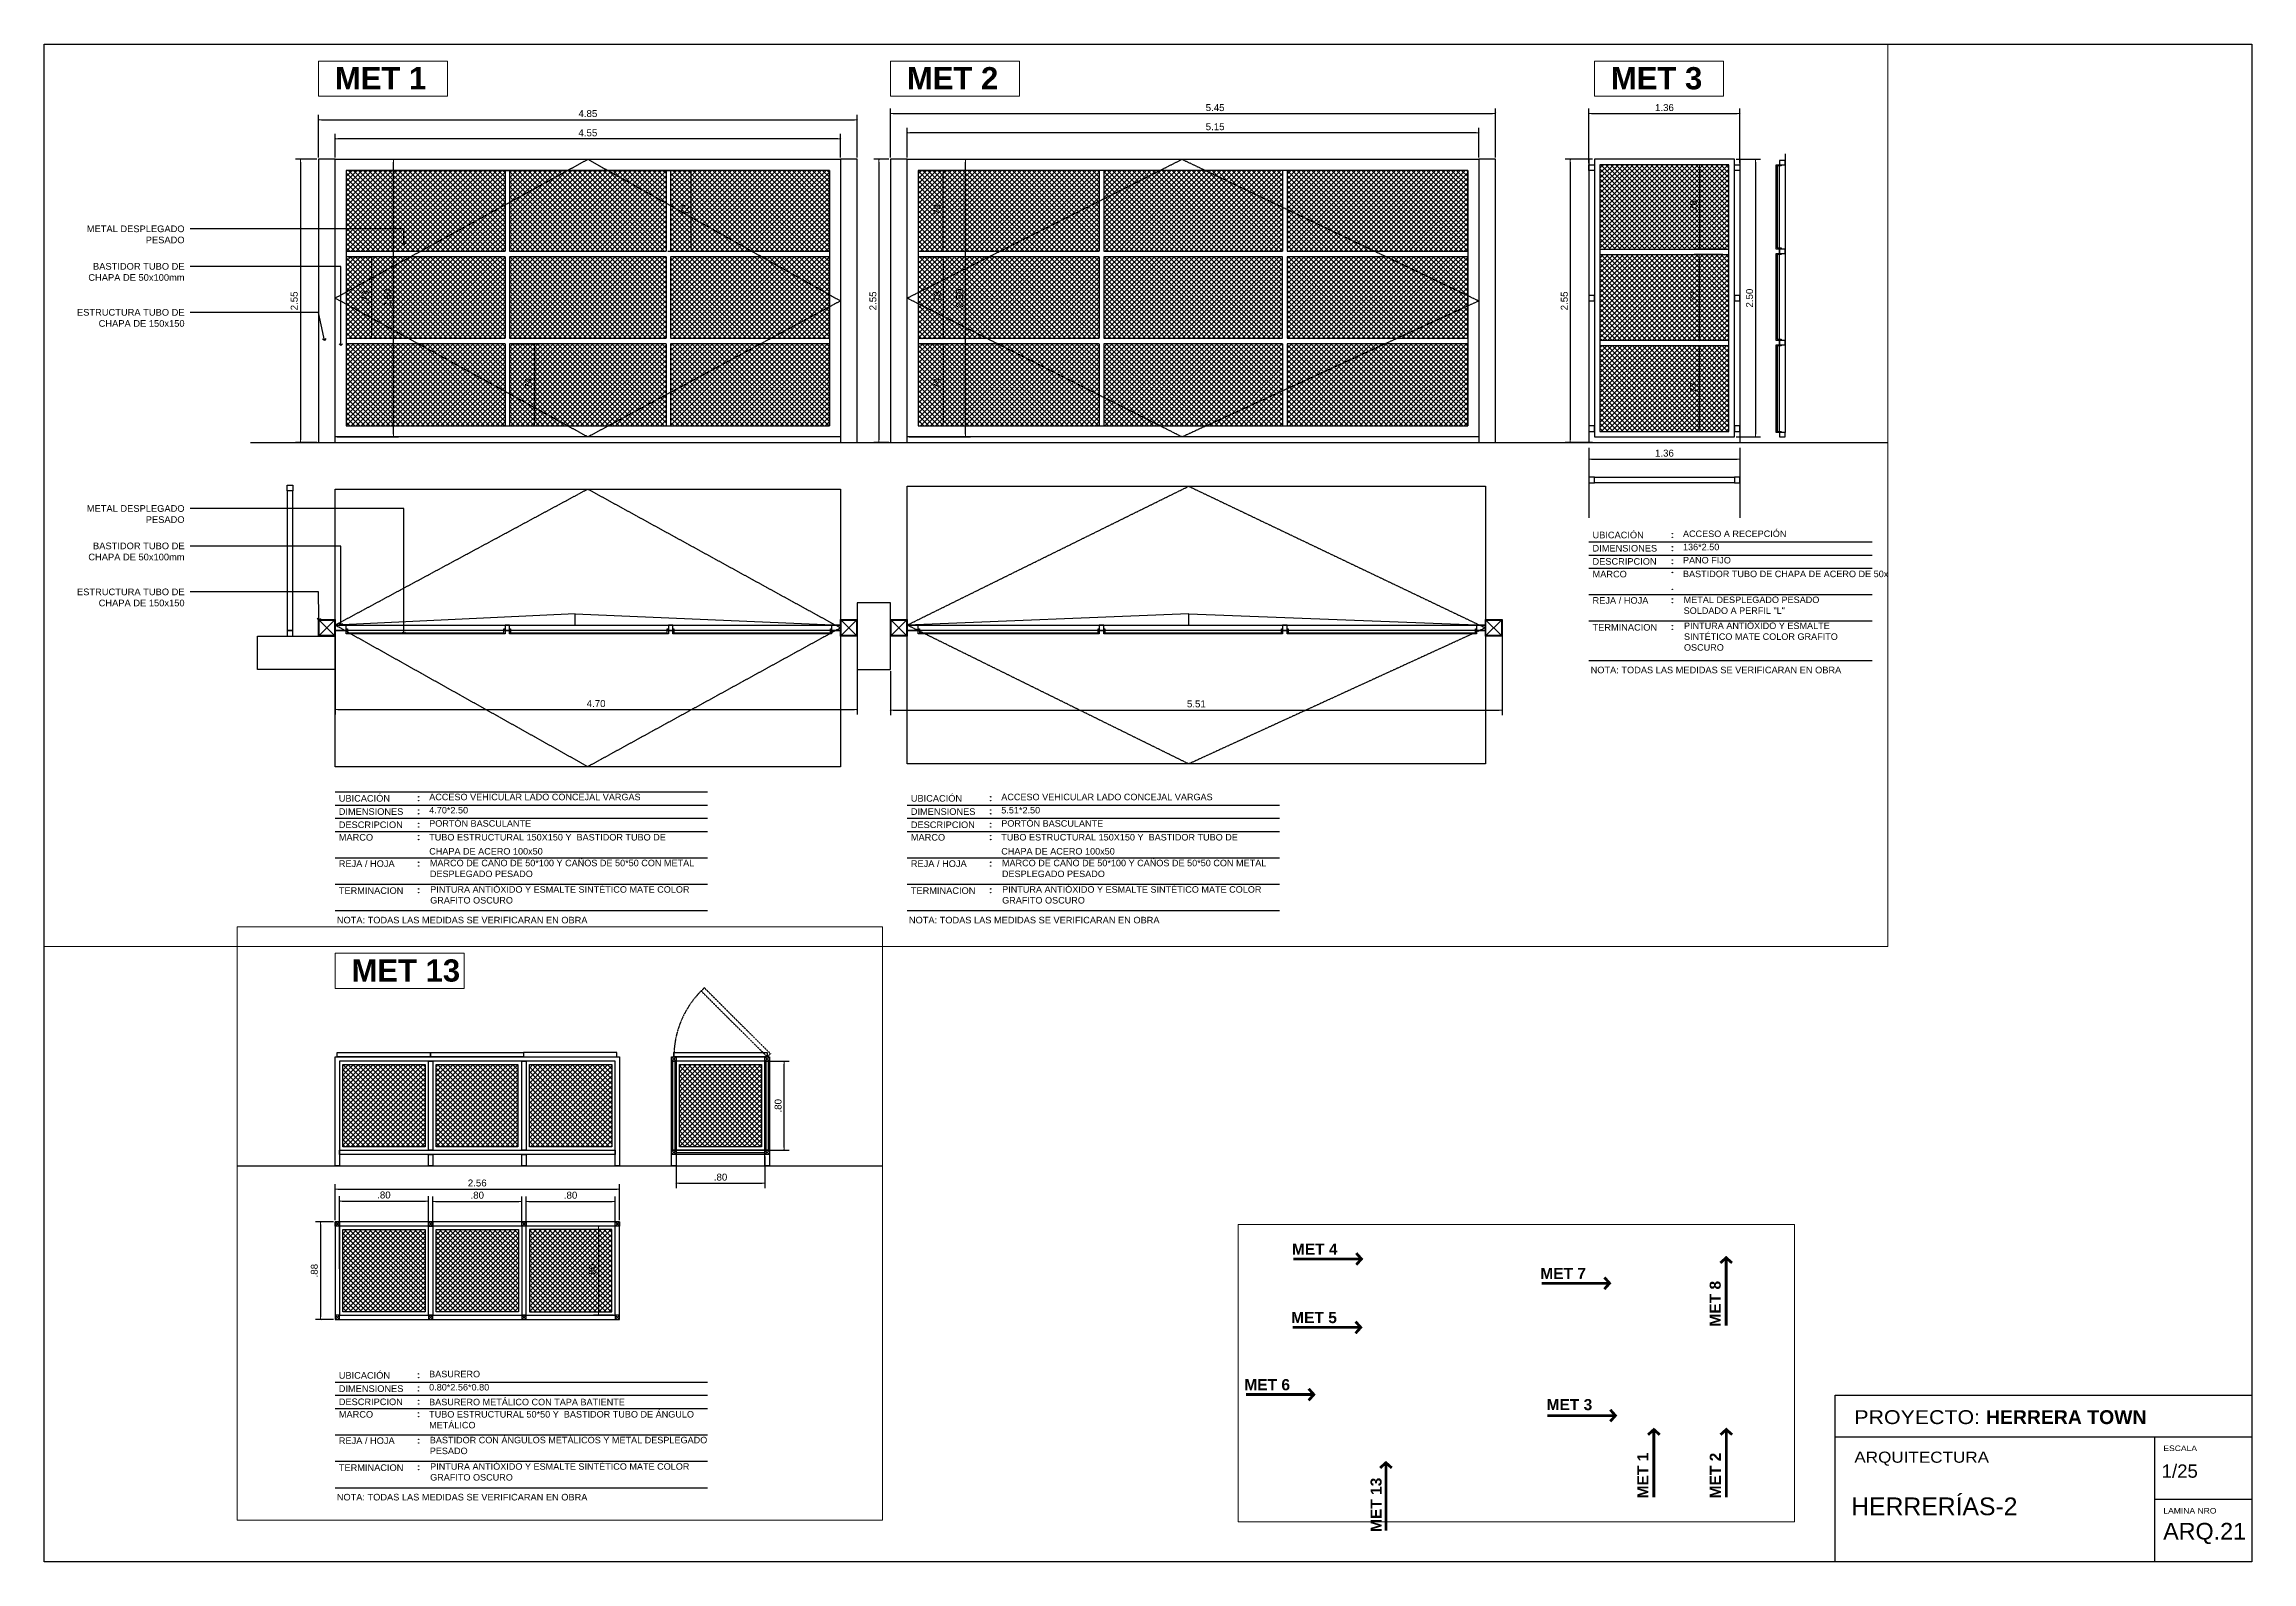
# Paper-space layout 'ARQ.21-HERR-2' of a CAD drawing. Extents: x 22 to 817, y 20 to 567.
# The model-space entities are those that its viewports show. They can reach past a viewport. Long polylines and large blocks are cut down to what shows.
import ezdxf
from ezdxf import colors
from ezdxf.entities.mleader import LeaderData, LeaderLine
from ezdxf.enums import TextEntityAlignment as Align
from ezdxf.math import Vec2, Vec3

# ---------------------------------------------------------------- set-up
doc = ezdxf.new("R2010")
doc.units = 0
doc.linetypes.add('HIDDEN', pattern=[9.525, 6.35, -3.175])
doc.linetypes.add('HIDDEN2', pattern=[0.1875, 0.125, -0.0625])
for name, color, linetype in [('0.1', 1, 'Continuous'), ('01', 1, 'Continuous'), ('A-Pisos', 251, 'Continuous'), ('A-Proyección', 1, 'HIDDEN'), ('NRO.ROTULO', 1, 'Continuous'), ('ROT-02', 136, 'Continuous'), ('ROT-TXT', 2, 'Continuous')]:
    doc.layers.add(name, color=color, linetype=linetype)
doc.layers.add('A-Aberturas', color=2, linetype='Continuous', lineweight=18)
doc.layers.add('A-Cotas', color=1, linetype='Continuous', lineweight=5)
doc.styles.add('1-50', font='arial.ttf', dxfattribs={"width": 1.1, "height": 0.075})
doc.styles.add('ARIAL', font='arial.ttf')
doc.styles.add('ROMANS', font='arial.ttf')
doc.styles.add('SANSSERIFBOLD', font='sasb____.pfb')
doc.styles.get("Standard").update_dxf_attribs({"font": 'arial.ttf'})
doc.dimstyles.new('ST-COTA-25', dxfattribs={"dimscale": 0.25, "dimtxt": 0.18, "dimasz": 0.1, "dimexe": 0.18, "dimexo": 0.0625, "dimgap": 0.09, "dimtad": 1, "dimzin": 4, "dimdsep": 46, "dimtxsty": 'ARIAL', "dimblk1": 'COTA_N', "dimblk2": 'COTA_N', "dimsah": 1, "dimcen": 0.09, "dimclrd": 8, "dimclre": 8, "dimclrt": 140, "dimadec": 0, "dimazin": 0, "dimtfac": 1, "dimtix": 1, "dimtmove": 0, "dimatfit": 3, "dimldrblk": 'COTA_N', "dimfxl": 0.18, "dimtolj": 1, "dimtzin": 0, "dimarcsym": 0})
pattern_1 = [(45, (-24.68206, 28.89399), (-0.0224506403, 0.0224506403), []), (135, (-24.68206, 28.89399), (-0.0224506403, -0.0224506403), [])]

psp = doc.layouts.new('ARQ.21-HERR-2')

# ---------------------------------------------------------------- texts
at = {"layer": 'A-Aberturas', "style": 'SANSSERIFBOLD'}
for s, p in [('MET 4', (470.88, 130.87)), ('MET 7', (560.31, 122.12)), ('MET 5', (470.63, 106.22)), ('MET 6', (453.75, 82.04)), ('MET 3', (562.57, 74.87))]:
    psp.add_text(s, height=4, dxfattribs=at).set_placement(p)
for s, p in [('MET 8', (625.29, 104.97)), ('MET 1', (599.26, 43.09)), ('MET 2', (625.34, 43.09)), ('MET 13', (503.19, 30.98))]:
    psp.add_text(s, height=4, rotation=90, dxfattribs=at).set_placement(p)

msp = doc.modelspace()

# ---------------------------------------------------------------- texts
at = {"layer": 'A-Aberturas', "style": 'SANSSERIFBOLD'}
for s, p in [('MET 1', (524.773, -75.529)), ('MET 2', (529.921, -75.529)), ('MET 3', (536.258, -75.529, 0)), ('MET 13', (563.555, -77.051))]:
    msp.add_text(s, height=0.2, dxfattribs=at).set_placement(p)
at = {"layer": 'ROT-TXT', "style": 'ROMANS'}
for s, height, p in [('UBICACIÓN', 0.0594, (536.093, -79.542)), ('DIMENSIONES', 0.05943, (536.093, -79.661)), ('DESCRIPCION', 0.05943, (536.093, -79.78)), ('MARCO', 0.0594, (536.093, -79.894)), ('REJA / HOJA', 0.05943, (536.093, -80.131)), ('TERMINACION', 0.05943, (536.093, -80.373)), ('UBICACIÓN', 0.0594, (563.441, -80.597)), ('DIMENSIONES', 0.05943, (563.441, -80.716)), ('DESCRIPCION', 0.05943, (563.441, -80.835)), ('MARCO', 0.0594, (563.441, -80.948)), ('REJA / HOJA', 0.05943, (563.441, -81.185)), ('TERMINACION', 0.05943, (563.441, -81.428)), ('UBICACIÓN', 0.0594, (524.808, -81.913)), ('UBICACIÓN', 0.0594, (529.957, -81.913)), ('DIMENSIONES', 0.05943, (524.808, -82.032)), ('DIMENSIONES', 0.05943, (529.957, -82.032)), ('DESCRIPCION', 0.05943, (524.808, -82.151)), ('MARCO', 0.0594, (524.808, -82.264)), ('DESCRIPCION', 0.05943, (529.957, -82.151)), ('MARCO', 0.0594, (529.957, -82.264)), ('REJA / HOJA', 0.05943, (524.808, -82.501)), ('REJA / HOJA', 0.05943, (529.957, -82.501)), ('TERMINACION', 0.05943, (524.808, -82.744)), ('TERMINACION', 0.05943, (529.957, -82.744))]:
    msp.add_text(s, height=height, dxfattribs=at).set_placement(p, align=Align.MIDDLE_LEFT)
for s, height, p in [('ACCESO A RECEPCIÓN', 0.0585, (536.907, -79.56)), ('136*2.50', 0.0585, (536.907, -79.679)), ('PAÑO FIJO', 0.0585, (536.907, -79.798)), ('0.80*2.56*0.80', 0.0585, (564.254, -80.733)), ('BASURERO', 0.0585, (564.254, -80.614)), ('NOTA: TODAS LAS MEDIDAS SE VERIFICARAN EN OBRA', 0.05943, (536.076, -80.787)), ('BASURERO METÁLICO CON TAPA BATIENTE', 0.0585, (564.254, -80.866)), ('NOTA: TODAS LAS MEDIDAS SE VERIFICARAN EN OBRA', 0.05943, (563.423, -81.723)), ('ACCESO VEHICULAR LADO CONCEJAL VARGAS', 0.0585, (525.622, -81.93)), ('4.70*2.50', 0.0585, (525.622, -82.049)), ('ACCESO VEHICULAR LADO CONCEJAL VARGAS', 0.0585, (530.771, -81.93)), ('5.51*2.50', 0.0585, (530.771, -82.049)), ('PORTÓN BASCULANTE', 0.0585, (525.622, -82.168)), ('PORTÓN BASCULANTE', 0.0585, (530.771, -82.168)), ('NOTA: TODAS LAS MEDIDAS SE VERIFICARAN EN OBRA', 0.05943, (524.791, -83.039)), ('NOTA: TODAS LAS MEDIDAS SE VERIFICARAN EN OBRA', 0.05943, (529.94, -83.039))]:
    msp.add_text(s, height=height, dxfattribs=at).set_placement(p)
at = {"layer": 'ROT-TXT', "char_height": 0.0585, "attachment_point": 1, "style": 'ROMANS'}
for s, insert, width in [('\\pxsm1.3;BASTIDOR TUBO DE CHAPA DE ACERO DE 50x50', (536.907, -79.863), 1.92176), ('METAL DESPLEGADO PESADO SOLDADO A PERFIL "L"  ', (536.913, -80.096), 1.54761), ('PINTURA ANTIÓXIDO Y ESMALTE SINTÉTICO MATE COLOR GRAFITO OSCURO', (536.916, -80.33), 1.41624), ('\\pxsm1;TUBO ESTRUCTURAL 50*50 Y  BASTIDOR TUBO DE ÁNGULO METÁLICO', (564.254, -80.918), 2.3868), ('BASTIDOR CON ÁNGULOS METÁLICOS Y METAL DESPLEGADO PESADO', (564.26, -81.15), 2.49896), ('PINTURA ANTIÓXIDO Y ESMALTE SINTÉTICO MATE COLOR GRAFITO OSCURO', (564.263, -81.388), 2.49873), ('\\pxsm1.3;TUBO ESTRUCTURAL 150X150 Y  BASTIDOR TUBO DE CHAPA DE ACERO 100x50', (525.622, -82.234), 2.3868), ('\\pxsm1.3;TUBO ESTRUCTURAL 150X150 Y  BASTIDOR TUBO DE CHAPA DE ACERO 100x50', (530.771, -82.234), 2.3868), ('MARCO DE CAÑO DE 50*100 Y CAÑOS DE 50*50 CON METAL DESPLEGADO PESADO', (525.628, -82.466), 2.49896), ('MARCO DE CAÑO DE 50*100 Y CAÑOS DE 50*50 CON METAL DESPLEGADO PESADO', (530.777, -82.466), 2.49896), ('PINTURA ANTIÓXIDO Y ESMALTE SINTÉTICO MATE COLOR GRAFITO OSCURO', (525.631, -82.704), 2.49873), ('PINTURA ANTIÓXIDO Y ESMALTE SINTÉTICO MATE COLOR GRAFITO OSCURO', (530.779, -82.704), 2.49873)]:
    msp.add_mtext(s, dxfattribs=dict(at, insert=insert, width=width))

# ---------------------------------------------------------------- blocks, each defined once
blk = doc.blocks.new('rótulo')
for p, q in [((-35, 45), (-35, 0)), ((0, 22.5), (-35, 22.5))]:
    blk.add_line(p, q)
for points in [[(0, 0), (-794.85, 0), (-794.85, 546.62), (0, 546.62)], [(0, 0), (-150, 0), (-150, 60), (0, 60)]]:
    blk.add_lwpolyline(points, close=True)
blk.add_lwpolyline([(-150, 45), (0, 45)])
at = {"layer": '0.1'}
blk.add_line((0, 45), (0, 0), dxfattribs=at)
at = {"attachment_point": 1, "style": '1-50'}
for s, width, gutter_width, heights, insert, char_height in [('PROYECTO: {\\fArial|b1|i0|c0|p34;HERRERA TOWN}', 176.8359, 1.12, [0], (-143.11, 54.63), 5), ('ARQUITECTURA', 55.379, 1.93, [6.85], (-143.1, 39.7), 4), ('ESCALA', 32.3125, 1.12, [3.99], (-31.86, 41.91), 2), ('LAMINA NRO', 32.3125, 1.12, [3.99], (-31.86, 19.41), 2)]:
    blk.add_mtext_dynamic_manual_height_columns(s, width=width, gutter_width=gutter_width, heights=heights, dxfattribs=dict(at, insert=insert, char_height=char_height))
blk = doc.blocks.new('A$C3C1573BB')
at = {"style": 'ROMANS'}
for tag, p in [('ESCALA', (-15.56, -25.32)), ('TITULO', (-70.23, -37.14)), ('NRO', (-20.74, -36.81))]:
    blk.add_attdef(tag, p, '', height=1.5, dxfattribs=at)
blk = doc.blocks.new('COTA_N')
for p, q in [((-1, 0), (0, 0)), ((0, 0.5), (0, -0.5))]:
    blk.add_line(p, q)
at = {"color": 3, "const_width": 0.065}
blk.add_lwpolyline([(0.14, 0.14), (0.28, 0.28), (0, 0), (-0.14, -0.14), (-0.28, -0.28)], dxfattribs=at)
blk = doc.blocks.new('*D146')
at = {"layer": 'A-Cotas', "color": 8, "lineweight": -2, "transparency": 16777216}
for p, q in [((524.891, -76.259), (528.026, -76.259)), ((527.981, -76.962), (527.981, -76.284)), ((527.77, -76.987), (528.026, -76.987))]:
    blk.add_line(p, q, dxfattribs=at)
at = {"layer": 'Defpoints', "color": 0, "transparency": 16777216}
for p in [(524.875, -76.259, 0), (527.981, -76.259), (527.755, -76.987, 0)]:
    blk.add_point(p, dxfattribs=at)
at = {"layer": 'A-Cotas', "color": 8, "lineweight": -2, "transparency": 16777216, "xscale": 0.025, "yscale": 0.025, "zscale": 0.025}
for p, rotation in [((527.981, -76.259), 90), ((527.981, -76.987), 270)]:
    blk.add_blockref('COTA_N', p, dxfattribs=dict(at, rotation=rotation))
at = {"layer": 'A-Cotas', "transparency": 16777216, "insert": (527.926, -76.623), "char_height": 0.0625, "attachment_point": 5, "rotation": 90, "style": 'ARIAL'}
blk.add_mtext('\\A1;.73', dxfattribs=at)
blk = doc.blocks.new('*D147')
at = {"layer": 'A-Cotas', "color": 8, "lineweight": -2, "transparency": 16777216}
for p, q in [((524.891, -77.037), (525.146, -77.037)), ((525.101, -77.062), (525.101, -77.745)), ((524.891, -77.77), (525.146, -77.77))]:
    blk.add_line(p, q, dxfattribs=at)
at = {"layer": 'Defpoints', "color": 0, "transparency": 16777216}
for p in [(524.875, -77.037, 0), (524.875, -77.77, 0), (525.101, -77.77)]:
    blk.add_point(p, dxfattribs=at)
at = {"layer": 'A-Cotas', "color": 8, "lineweight": -2, "transparency": 16777216, "xscale": 0.025, "yscale": 0.025, "zscale": 0.025}
for p, rotation in [((525.101, -77.037), 90), ((525.101, -77.77), 270)]:
    blk.add_blockref('COTA_N', p, dxfattribs=dict(at, rotation=rotation))
at = {"layer": 'A-Cotas', "transparency": 16777216, "insert": (525.047, -77.404), "char_height": 0.0625, "attachment_point": 5, "rotation": 90, "style": 'ARIAL'}
blk.add_mtext('\\A1;.73', dxfattribs=at)
blk = doc.blocks.new('*D148')
at = {"layer": 'A-Cotas', "color": 8, "lineweight": -2, "transparency": 16777216}
for p, q in [((526.36, -77.82), (526.614, -77.82)), ((526.569, -77.845), (526.569, -78.534)), ((524.891, -78.559), (526.614, -78.559))]:
    blk.add_line(p, q, dxfattribs=at)
at = {"layer": 'Defpoints', "color": 0, "transparency": 16777216}
for p in [(526.345, -77.82, 0), (524.875, -78.559, 0), (526.569, -78.559)]:
    blk.add_point(p, dxfattribs=at)
at = {"layer": 'A-Cotas', "color": 8, "lineweight": -2, "transparency": 16777216, "xscale": 0.025, "yscale": 0.025, "zscale": 0.025}
for p, rotation in [((526.569, -77.82), 90), ((526.569, -78.559), 270)]:
    blk.add_blockref('COTA_N', p, dxfattribs=dict(at, rotation=rotation))
at = {"layer": 'A-Cotas', "transparency": 16777216, "insert": (526.516, -78.19), "char_height": 0.0625, "attachment_point": 5, "rotation": 90, "style": 'ARIAL'}
blk.add_mtext('\\A1;.74', dxfattribs=at)
blk = doc.blocks.new('*D149')
at = {"layer": 'A-Cotas', "color": 8, "lineweight": -2, "transparency": 16777216}
for p, q in [((524.793, -76.159), (525.347, -76.159)), ((525.302, -78.634), (525.302, -76.184)), ((524.793, -78.659), (525.347, -78.659))]:
    blk.add_line(p, q, dxfattribs=at)
at = {"layer": 'Defpoints', "color": 0, "transparency": 16777216}
for p in [(524.777, -76.159), (525.302, -76.159), (524.777, -78.659, 0)]:
    blk.add_point(p, dxfattribs=at)
at = {"layer": 'A-Cotas', "color": 8, "lineweight": -2, "transparency": 16777216, "xscale": 0.025, "yscale": 0.025, "zscale": 0.025}
for p, rotation in [((525.302, -76.159), 90), ((525.302, -78.659), 270)]:
    blk.add_blockref('COTA_N', p, dxfattribs=dict(at, rotation=rotation))
at = {"layer": 'A-Cotas', "transparency": 16777216, "insert": (525.248, -77.409), "char_height": 0.0625, "attachment_point": 5, "rotation": 90, "style": 'ARIAL'}
blk.add_mtext('\\A1;2.50', dxfattribs=at)
blk = doc.blocks.new('*D150')
at = {"layer": 'A-Cotas', "color": 8, "lineweight": -2, "transparency": 16777216}
for p, q in [((524.775, -76.144), (524.775, -75.93)), ((529.299, -75.975), (524.8, -75.975)), ((529.324, -76.144), (529.324, -75.93))]:
    blk.add_line(p, q, dxfattribs=at)
at = {"layer": 'Defpoints', "color": 0, "transparency": 16777216}
for p in [(524.775, -75.975), (524.775, -76.159, 0), (529.324, -76.159, 0)]:
    blk.add_point(p, dxfattribs=at)
at = {"layer": 'A-Cotas', "color": 8, "lineweight": -2, "transparency": 16777216, "xscale": 0.025, "yscale": 0.025, "zscale": 0.025, "rotation": 180}
blk.add_blockref('COTA_N', (524.775, -75.975), dxfattribs=at)
at = {"layer": 'A-Cotas', "color": 8, "lineweight": -2, "transparency": 16777216, "xscale": 0.025, "yscale": 0.025, "zscale": 0.025}
blk.add_blockref('COTA_N', (529.324, -75.975), dxfattribs=at)
at = {"layer": 'A-Cotas', "transparency": 16777216, "insert": (527.05, -75.921), "char_height": 0.0625, "attachment_point": 5, "style": 'ARIAL'}
blk.add_mtext('\\A1;4.55', dxfattribs=at)
blk = doc.blocks.new('*D151')
at = {"layer": 'A-Cotas', "color": 8, "lineweight": -2, "transparency": 16777216}
for p, q in [((524.626, -76.144), (524.626, -75.758)), ((524.651, -75.803), (529.449, -75.803)), ((529.474, -76.144), (529.474, -75.758))]:
    blk.add_line(p, q, dxfattribs=at)
at = {"layer": 'Defpoints', "color": 0, "transparency": 16777216}
for p in [(529.474, -75.803), (524.626, -76.159), (529.474, -76.159, 0)]:
    blk.add_point(p, dxfattribs=at)
at = {"layer": 'A-Cotas', "color": 8, "lineweight": -2, "transparency": 16777216, "xscale": 0.025, "yscale": 0.025, "zscale": 0.025, "rotation": 180}
blk.add_blockref('COTA_N', (524.626, -75.803), dxfattribs=at)
at = {"layer": 'A-Cotas', "color": 8, "lineweight": -2, "transparency": 16777216, "xscale": 0.025, "yscale": 0.025, "zscale": 0.025}
blk.add_blockref('COTA_N', (529.474, -75.803), dxfattribs=at)
at = {"layer": 'A-Cotas', "transparency": 16777216, "insert": (527.05, -75.748), "char_height": 0.0625, "attachment_point": 5, "style": 'ARIAL'}
blk.add_mtext('\\A1;4.85', dxfattribs=at)
blk = doc.blocks.new('*D152')
at = {"layer": 'A-Cotas', "color": 8, "lineweight": -2, "transparency": 16777216}
for p, q in [((524.61, -76.159), (524.417, -76.159)), ((524.462, -76.184), (524.462, -78.684)), ((524.61, -78.709), (524.417, -78.709))]:
    blk.add_line(p, q, dxfattribs=at)
at = {"layer": 'Defpoints', "color": 0, "transparency": 16777216}
for p in [(524.626, -76.159), (524.462, -78.709), (524.626, -78.709)]:
    blk.add_point(p, dxfattribs=at)
at = {"layer": 'A-Cotas', "color": 8, "lineweight": -2, "transparency": 16777216, "xscale": 0.025, "yscale": 0.025, "zscale": 0.025}
for p, rotation in [((524.462, -76.159), 90), ((524.462, -78.709), 270)]:
    blk.add_blockref('COTA_N', p, dxfattribs=dict(at, rotation=rotation))
at = {"layer": 'A-Cotas', "transparency": 16777216, "insert": (524.407, -77.434), "char_height": 0.0625, "attachment_point": 5, "rotation": 90, "style": 'ARIAL'}
blk.add_mtext('\\A1;2.55', dxfattribs=at)
blk = doc.blocks.new('*D156')
at = {"layer": 'A-Cotas', "color": 8, "lineweight": -2, "transparency": 16777216}
for p, q in [((530.039, -77.037), (530.294, -77.037)), ((530.249, -77.062), (530.249, -77.745)), ((530.039, -77.77), (530.294, -77.77))]:
    blk.add_line(p, q, dxfattribs=at)
at = {"layer": 'Defpoints', "color": 0, "transparency": 16777216}
for p in [(530.023, -77.037, 0), (530.023, -77.77, 0), (530.249, -77.77)]:
    blk.add_point(p, dxfattribs=at)
at = {"layer": 'A-Cotas', "color": 8, "lineweight": -2, "transparency": 16777216, "xscale": 0.025, "yscale": 0.025, "zscale": 0.025}
for p, rotation in [((530.249, -77.037), 90), ((530.249, -77.77), 270)]:
    blk.add_blockref('COTA_N', p, dxfattribs=dict(at, rotation=rotation))
at = {"layer": 'A-Cotas', "transparency": 16777216, "insert": (530.195, -77.404), "char_height": 0.0625, "attachment_point": 5, "rotation": 90, "style": 'ARIAL'}
blk.add_mtext('\\A1;.73', dxfattribs=at)
blk = doc.blocks.new('*D157')
at = {"layer": 'A-Cotas', "color": 8, "lineweight": -2, "transparency": 16777216}
for p, q in [((530.039, -77.82), (530.293, -77.82)), ((530.248, -77.845), (530.248, -78.534)), ((530.039, -78.559), (530.293, -78.559))]:
    blk.add_line(p, q, dxfattribs=at)
at = {"layer": 'Defpoints', "color": 0, "transparency": 16777216}
for p in [(530.023, -77.82, 0), (530.023, -78.559, 0), (530.248, -78.559)]:
    blk.add_point(p, dxfattribs=at)
at = {"layer": 'A-Cotas', "color": 8, "lineweight": -2, "transparency": 16777216, "xscale": 0.025, "yscale": 0.025, "zscale": 0.025}
for p, rotation in [((530.248, -77.82), 90), ((530.248, -78.559), 270)]:
    blk.add_blockref('COTA_N', p, dxfattribs=dict(at, rotation=rotation))
at = {"layer": 'A-Cotas', "transparency": 16777216, "insert": (530.194, -78.19), "char_height": 0.0625, "attachment_point": 5, "rotation": 90, "style": 'ARIAL'}
blk.add_mtext('\\A1;.74', dxfattribs=at)
blk = doc.blocks.new('*D158')
at = {"layer": 'A-Cotas', "color": 8, "lineweight": -2, "transparency": 16777216}
for p, q in [((529.941, -76.159), (530.495, -76.159)), ((530.45, -78.634), (530.45, -76.184)), ((529.941, -78.659), (530.495, -78.659))]:
    blk.add_line(p, q, dxfattribs=at)
at = {"layer": 'Defpoints', "color": 0, "transparency": 16777216}
for p in [(529.925, -76.159, 0), (530.45, -76.159), (529.925, -78.659, 0)]:
    blk.add_point(p, dxfattribs=at)
at = {"layer": 'A-Cotas', "color": 8, "lineweight": -2, "transparency": 16777216, "xscale": 0.025, "yscale": 0.025, "zscale": 0.025}
for p, rotation in [((530.45, -76.159), 90), ((530.45, -78.659), 270)]:
    blk.add_blockref('COTA_N', p, dxfattribs=dict(at, rotation=rotation))
at = {"layer": 'A-Cotas', "transparency": 16777216, "insert": (530.396, -77.409), "char_height": 0.0625, "attachment_point": 5, "rotation": 90, "style": 'ARIAL'}
blk.add_mtext('\\A1;2.50', dxfattribs=at)
blk = doc.blocks.new('*D153')
at = {"layer": 'A-Cotas', "color": 8, "lineweight": -2, "transparency": 16777216}
for p, q in [((529.923, -76.144), (529.923, -75.876)), ((535.07, -76.144), (535.07, -75.876)), ((535.045, -75.921), (529.948, -75.921))]:
    blk.add_line(p, q, dxfattribs=at)
at = {"layer": 'Defpoints', "color": 0, "transparency": 16777216}
for p in [(529.923, -75.921), (529.923, -76.159, 0), (535.07, -76.159, 0)]:
    blk.add_point(p, dxfattribs=at)
at = {"layer": 'A-Cotas', "color": 8, "lineweight": -2, "transparency": 16777216, "xscale": 0.025, "yscale": 0.025, "zscale": 0.025, "rotation": 180}
blk.add_blockref('COTA_N', (529.923, -75.921), dxfattribs=at)
at = {"layer": 'A-Cotas', "color": 8, "lineweight": -2, "transparency": 16777216, "xscale": 0.025, "yscale": 0.025, "zscale": 0.025}
blk.add_blockref('COTA_N', (535.07, -75.921), dxfattribs=at)
at = {"layer": 'A-Cotas', "transparency": 16777216, "insert": (532.696, -75.866), "char_height": 0.0625, "attachment_point": 5, "style": 'ARIAL'}
blk.add_mtext('\\A1;5.15', dxfattribs=at)
blk = doc.blocks.new('*D154')
at = {"layer": 'A-Cotas', "color": 8, "lineweight": -2, "transparency": 16777216}
for p, q in [((529.774, -76.144), (529.774, -75.703)), ((535.219, -76.144), (535.219, -75.703)), ((529.799, -75.748), (535.194, -75.748))]:
    blk.add_line(p, q, dxfattribs=at)
at = {"layer": 'Defpoints', "color": 0, "transparency": 16777216}
for p in [(535.219, -75.748), (529.774, -76.159, 0), (535.219, -76.159)]:
    blk.add_point(p, dxfattribs=at)
at = {"layer": 'A-Cotas', "color": 8, "lineweight": -2, "transparency": 16777216, "xscale": 0.025, "yscale": 0.025, "zscale": 0.025, "rotation": 180}
blk.add_blockref('COTA_N', (529.774, -75.748), dxfattribs=at)
at = {"layer": 'A-Cotas', "color": 8, "lineweight": -2, "transparency": 16777216, "xscale": 0.025, "yscale": 0.025, "zscale": 0.025}
blk.add_blockref('COTA_N', (535.219, -75.748), dxfattribs=at)
at = {"layer": 'A-Cotas', "transparency": 16777216, "insert": (532.696, -75.694), "char_height": 0.0625, "attachment_point": 5, "style": 'ARIAL'}
blk.add_mtext('\\A1;5.45', dxfattribs=at)
blk = doc.blocks.new('*D155')
at = {"layer": 'A-Cotas', "color": 8, "lineweight": -2, "transparency": 16777216}
for p, q in [((529.758, -76.159, 0), (529.625, -76.159, 0)), ((529.67, -76.184, 0), (529.67, -78.684, 0)), ((529.758, -78.709, 0), (529.625, -78.709, 0))]:
    blk.add_line(p, q, dxfattribs=at)
at = {"layer": 'Defpoints', "color": 0, "transparency": 16777216}
for p in [(529.774, -76.159, 0), (529.67, -78.709, 0), (529.774, -78.709, 0)]:
    blk.add_point(p, dxfattribs=at)
at = {"layer": 'A-Cotas', "color": 8, "lineweight": -2, "transparency": 16777216, "xscale": 0.025, "yscale": 0.025, "zscale": 0.025}
for p, rotation in [((529.67, -76.159, 0), 90), ((529.67, -78.709, 0), 270)]:
    blk.add_blockref('COTA_N', p, dxfattribs=dict(at, rotation=rotation))
at = {"layer": 'A-Cotas', "transparency": 16777216, "insert": (529.616, -77.434, 0), "char_height": 0.0625, "attachment_point": 5, "rotation": 90, "style": 'ARIAL'}
blk.add_mtext('\\A1;2.55', dxfattribs=at)
blk = doc.blocks.new('*D159')
at = {"layer": 'A-Cotas', "color": 8, "lineweight": -2, "transparency": 16777216}
for p, q in [((530.039, -76.259, 0), (530.294, -76.259, 0)), ((530.249, -76.962, 0), (530.249, -76.284, 0)), ((530.039, -76.987, 0), (530.294, -76.987, 0))]:
    blk.add_line(p, q, dxfattribs=at)
at = {"layer": 'Defpoints', "color": 0, "transparency": 16777216}
for p in [(530.023, -76.259, 0), (530.249, -76.259, 0), (530.023, -76.987, 0)]:
    blk.add_point(p, dxfattribs=at)
at = {"layer": 'A-Cotas', "color": 8, "lineweight": -2, "transparency": 16777216, "xscale": 0.025, "yscale": 0.025, "zscale": 0.025}
for p, rotation in [((530.249, -76.259, 0), 90), ((530.249, -76.987, 0), 270)]:
    blk.add_blockref('COTA_N', p, dxfattribs=dict(at, rotation=rotation))
at = {"layer": 'A-Cotas', "transparency": 16777216, "insert": (530.195, -76.623, 0), "char_height": 0.0625, "attachment_point": 5, "rotation": 90, "style": 'ARIAL'}
blk.add_mtext('\\A1;.73', dxfattribs=at)
blk = doc.blocks.new('*D160')
at = {"layer": 'A-Cotas', "color": 8, "lineweight": -2, "transparency": 16777216}
for p, q in [((536.06, -76.194), (536.06, -75.703)), ((537.42, -76.194), (537.42, -75.703)), ((536.085, -75.748), (537.395, -75.748))]:
    blk.add_line(p, q, dxfattribs=at)
at = {"layer": 'Defpoints', "color": 0, "transparency": 16777216}
for p in [(537.42, -75.748), (536.06, -76.209), (537.42, -76.209)]:
    blk.add_point(p, dxfattribs=at)
at = {"layer": 'A-Cotas', "color": 8, "lineweight": -2, "transparency": 16777216, "xscale": 0.025, "yscale": 0.025, "zscale": 0.025, "rotation": 180}
blk.add_blockref('COTA_N', (536.06, -75.748), dxfattribs=at)
at = {"layer": 'A-Cotas', "color": 8, "lineweight": -2, "transparency": 16777216, "xscale": 0.025, "yscale": 0.025, "zscale": 0.025}
blk.add_blockref('COTA_N', (537.42, -75.748), dxfattribs=at)
at = {"layer": 'A-Cotas', "transparency": 16777216, "insert": (536.74, -75.694), "char_height": 0.0625, "attachment_point": 5, "style": 'ARIAL'}
blk.add_mtext('\\A1;1.36', dxfattribs=at)
blk = doc.blocks.new('*D161')
at = {"layer": 'A-Cotas', "color": 8, "lineweight": -2, "transparency": 16777216}
for p, q in [((536.094, -76.159), (535.848, -76.159)), ((535.893, -76.184), (535.893, -78.684)), ((536.094, -78.709), (535.848, -78.709))]:
    blk.add_line(p, q, dxfattribs=at)
at = {"layer": 'Defpoints', "color": 0, "transparency": 16777216}
for p in [(536.11, -76.159), (535.893, -78.709), (536.11, -78.709)]:
    blk.add_point(p, dxfattribs=at)
at = {"layer": 'A-Cotas', "color": 8, "lineweight": -2, "transparency": 16777216, "xscale": 0.025, "yscale": 0.025, "zscale": 0.025}
for p, rotation in [((535.893, -76.159), 90), ((535.893, -78.709), 270)]:
    blk.add_blockref('COTA_N', p, dxfattribs=dict(at, rotation=rotation))
at = {"layer": 'A-Cotas', "transparency": 16777216, "insert": (535.839, -77.434), "char_height": 0.0625, "attachment_point": 5, "rotation": 90, "style": 'ARIAL'}
blk.add_mtext('\\A1;2.55', dxfattribs=at)
blk = doc.blocks.new('*D175')
at = {"layer": 'A-Cotas', "color": 8, "lineweight": -2, "transparency": 16777216}
for p, q in [((563.447, -79.639), (563.447, -78.983)), ((563.472, -79.028), (564.222, -79.028)), ((564.247, -79.639), (564.247, -78.983))]:
    blk.add_line(p, q, dxfattribs=at)
at = {"layer": 'Defpoints', "color": 0, "transparency": 16777216}
for p in [(564.247, -79.028), (563.447, -79.654), (564.247, -79.654)]:
    blk.add_point(p, dxfattribs=at)
at = {"layer": 'A-Cotas', "color": 8, "lineweight": -2, "transparency": 16777216, "xscale": 0.025, "yscale": 0.025, "zscale": 0.025, "rotation": 180}
blk.add_blockref('COTA_N', (563.447, -79.028), dxfattribs=at)
at = {"layer": 'A-Cotas', "color": 8, "lineweight": -2, "transparency": 16777216, "xscale": 0.025, "yscale": 0.025, "zscale": 0.025}
blk.add_blockref('COTA_N', (564.247, -79.028), dxfattribs=at)
at = {"layer": 'A-Cotas', "transparency": 16777216, "insert": (563.847, -78.973), "char_height": 0.0625, "attachment_point": 5, "style": 'ARIAL'}
blk.add_mtext('\\A1;.80', dxfattribs=at)
blk = doc.blocks.new('*D176')
at = {"layer": 'A-Cotas', "color": 8, "lineweight": -2, "transparency": 16777216}
for p, q in [((564.287, -79.239), (564.287, -78.985)), ((564.312, -79.03), (565.062, -79.03)), ((565.087, -79.239), (565.087, -78.985))]:
    blk.add_line(p, q, dxfattribs=at)
at = {"layer": 'Defpoints', "color": 0, "transparency": 16777216}
for p in [(565.087, -79.03), (564.287, -79.254), (565.087, -79.254)]:
    blk.add_point(p, dxfattribs=at)
at = {"layer": 'A-Cotas', "color": 8, "lineweight": -2, "transparency": 16777216, "xscale": 0.025, "yscale": 0.025, "zscale": 0.025, "rotation": 180}
blk.add_blockref('COTA_N', (564.287, -79.03), dxfattribs=at)
at = {"layer": 'A-Cotas', "color": 8, "lineweight": -2, "transparency": 16777216, "xscale": 0.025, "yscale": 0.025, "zscale": 0.025}
blk.add_blockref('COTA_N', (565.087, -79.03), dxfattribs=at)
at = {"layer": 'A-Cotas', "transparency": 16777216, "insert": (564.687, -78.975), "char_height": 0.0625, "attachment_point": 5, "style": 'ARIAL'}
blk.add_mtext('\\A1;.80', dxfattribs=at)
blk = doc.blocks.new('*D177')
at = {"layer": 'A-Cotas', "color": 8, "lineweight": -2, "transparency": 16777216}
for p, q in [((565.127, -79.239), (565.127, -78.985)), ((565.152, -79.03), (565.902, -79.03)), ((565.927, -79.239), (565.927, -78.985))]:
    blk.add_line(p, q, dxfattribs=at)
at = {"layer": 'Defpoints', "color": 0, "transparency": 16777216}
for p in [(565.927, -79.03), (565.127, -79.254), (565.927, -79.254)]:
    blk.add_point(p, dxfattribs=at)
at = {"layer": 'A-Cotas', "color": 8, "lineweight": -2, "transparency": 16777216, "xscale": 0.025, "yscale": 0.025, "zscale": 0.025, "rotation": 180}
blk.add_blockref('COTA_N', (565.127, -79.03), dxfattribs=at)
at = {"layer": 'A-Cotas', "color": 8, "lineweight": -2, "transparency": 16777216, "xscale": 0.025, "yscale": 0.025, "zscale": 0.025}
blk.add_blockref('COTA_N', (565.927, -79.03), dxfattribs=at)
at = {"layer": 'A-Cotas', "transparency": 16777216, "insert": (565.527, -78.975), "char_height": 0.0625, "attachment_point": 5, "style": 'ARIAL'}
blk.add_mtext('\\A1;.80', dxfattribs=at)
blk = doc.blocks.new('*D178')
at = {"layer": 'A-Cotas', "color": 8, "lineweight": -2, "transparency": 16777216}
for p, q in [((565.912, -79.254), (565.733, -79.254)), ((565.778, -79.279), (565.778, -80.029)), ((565.912, -80.054), (565.733, -80.054))]:
    blk.add_line(p, q, dxfattribs=at)
at = {"layer": 'Defpoints', "color": 0, "transparency": 16777216}
for p in [(565.927, -79.254), (565.778, -80.054), (565.927, -80.054)]:
    blk.add_point(p, dxfattribs=at)
at = {"layer": 'A-Cotas', "color": 8, "lineweight": -2, "transparency": 16777216, "xscale": 0.025, "yscale": 0.025, "zscale": 0.025}
for p, rotation in [((565.778, -79.254), 90), ((565.778, -80.054), 270)]:
    blk.add_blockref('COTA_N', p, dxfattribs=dict(at, rotation=rotation))
at = {"layer": 'A-Cotas', "transparency": 16777216, "insert": (565.723, -79.654), "char_height": 0.0625, "attachment_point": 5, "rotation": 90, "style": 'ARIAL'}
blk.add_mtext('\\A1;.80', dxfattribs=at)
blk = doc.blocks.new('*D179')
at = {"layer": 'A-Cotas', "color": 8, "lineweight": -2, "transparency": 16777216}
for p, q in [((566.477, -78.625), (566.477, -78.912)), ((567.277, -78.625), (567.277, -78.912)), ((566.502, -78.867), (567.252, -78.867))]:
    blk.add_line(p, q, dxfattribs=at)
at = {"layer": 'Defpoints', "color": 0, "transparency": 16777216}
for p in [(566.477, -78.609), (567.277, -78.609), (567.277, -78.867)]:
    blk.add_point(p, dxfattribs=at)
at = {"layer": 'A-Cotas', "color": 8, "lineweight": -2, "transparency": 16777216, "xscale": 0.025, "yscale": 0.025, "zscale": 0.025, "rotation": 180}
blk.add_blockref('COTA_N', (566.477, -78.867), dxfattribs=at)
at = {"layer": 'A-Cotas', "color": 8, "lineweight": -2, "transparency": 16777216, "xscale": 0.025, "yscale": 0.025, "zscale": 0.025}
blk.add_blockref('COTA_N', (567.277, -78.867), dxfattribs=at)
at = {"layer": 'A-Cotas', "transparency": 16777216, "insert": (566.877, -78.812), "char_height": 0.0625, "attachment_point": 5, "style": 'ARIAL'}
blk.add_mtext('\\A1;.80', dxfattribs=at)
blk = doc.blocks.new('*D180')
at = {"layer": 'A-Cotas', "color": 8, "lineweight": -2, "transparency": 16777216}
for p, q in [((563.407, -79.199), (563.407, -78.874)), ((565.967, -79.199), (565.967, -78.874)), ((563.432, -78.919), (565.942, -78.919))]:
    blk.add_line(p, q, dxfattribs=at)
at = {"layer": 'Defpoints', "color": 0, "transparency": 16777216}
for p in [(565.967, -78.919), (563.407, -79.214), (565.967, -79.214)]:
    blk.add_point(p, dxfattribs=at)
at = {"layer": 'A-Cotas', "color": 8, "lineweight": -2, "transparency": 16777216, "xscale": 0.025, "yscale": 0.025, "zscale": 0.025, "rotation": 180}
blk.add_blockref('COTA_N', (563.407, -78.919), dxfattribs=at)
at = {"layer": 'A-Cotas', "color": 8, "lineweight": -2, "transparency": 16777216, "xscale": 0.025, "yscale": 0.025, "zscale": 0.025}
blk.add_blockref('COTA_N', (565.967, -78.919), dxfattribs=at)
at = {"layer": 'A-Cotas', "transparency": 16777216, "insert": (564.687, -78.865), "char_height": 0.0625, "attachment_point": 5, "style": 'ARIAL'}
blk.add_mtext('\\A1;2.56', dxfattribs=at)
blk = doc.blocks.new('*D181')
at = {"layer": 'A-Cotas', "color": 8, "lineweight": -2, "transparency": 16777216}
for p, q in [((567.293, -77.769), (567.494, -77.769)), ((567.449, -78.544), (567.449, -77.794)), ((567.293, -78.569), (567.494, -78.569))]:
    blk.add_line(p, q, dxfattribs=at)
at = {"layer": 'Defpoints', "color": 0, "transparency": 16777216}
for p in [(567.277, -77.769), (567.449, -77.769), (567.277, -78.569)]:
    blk.add_point(p, dxfattribs=at)
at = {"layer": 'A-Cotas', "color": 8, "lineweight": -2, "transparency": 16777216, "xscale": 0.025, "yscale": 0.025, "zscale": 0.025}
for p, rotation in [((567.449, -77.769), 90), ((567.449, -78.569), 270)]:
    blk.add_blockref('COTA_N', p, dxfattribs=dict(at, rotation=rotation))
at = {"layer": 'A-Cotas', "transparency": 16777216, "insert": (567.395, -78.169), "char_height": 0.0625, "attachment_point": 5, "rotation": 90, "style": 'ARIAL'}
blk.add_mtext('\\A1;.80', dxfattribs=at)
blk = doc.blocks.new('_Open90')
at = {"color": 0, "linetype": 'ByBlock', "lineweight": -2}
for p, q in [((0, 0), (-1, 0)), ((-0.5, 0.5), (0, 0)), ((0, 0), (-0.5, -0.5))]:
    blk.add_line(p, q, dxfattribs=at)
blk = doc.blocks.new('*D222')
at = {"layer": 'A-Cotas', "color": 8, "lineweight": -2, "transparency": 16777216}
for p, q in [((524.775, -80.618), (524.775, -81.159)), ((529.474, -80.618), (529.474, -81.159)), ((524.8, -81.114), (529.449, -81.114))]:
    blk.add_line(p, q, dxfattribs=at)
at = {"layer": 'Defpoints', "color": 0, "transparency": 16777216}
for p in [(524.775, -80.603), (529.474, -80.603), (529.474, -81.114)]:
    blk.add_point(p, dxfattribs=at)
at = {"layer": 'A-Cotas', "color": 8, "lineweight": -2, "transparency": 16777216, "xscale": 0.025, "yscale": 0.025, "zscale": 0.025, "rotation": 180}
blk.add_blockref('COTA_N', (524.775, -81.114), dxfattribs=at)
at = {"layer": 'A-Cotas', "color": 8, "lineweight": -2, "transparency": 16777216, "xscale": 0.025, "yscale": 0.025, "zscale": 0.025}
blk.add_blockref('COTA_N', (529.474, -81.114), dxfattribs=at)
at = {"layer": 'A-Cotas', "transparency": 16777216, "insert": (527.124, -81.06), "char_height": 0.0625, "attachment_point": 5, "style": 'ARIAL'}
blk.add_mtext('\\A1;4.70', dxfattribs=at)
blk = doc.blocks.new('*D223')
at = {"layer": 'A-Cotas', "color": 8, "lineweight": -2, "transparency": 16777216}
for p, q in [((535.279, -80.393), (535.279, -81.163)), ((529.774, -80.769), (529.774, -81.163)), ((529.799, -81.118), (535.254, -81.118))]:
    blk.add_line(p, q, dxfattribs=at)
at = {"layer": 'Defpoints', "color": 0, "transparency": 16777216}
for p in [(535.279, -80.378), (529.774, -80.754), (535.279, -81.118)]:
    blk.add_point(p, dxfattribs=at)
at = {"layer": 'A-Cotas', "color": 8, "lineweight": -2, "transparency": 16777216, "xscale": 0.025, "yscale": 0.025, "zscale": 0.025, "rotation": 180}
blk.add_blockref('COTA_N', (529.774, -81.118), dxfattribs=at)
at = {"layer": 'A-Cotas', "color": 8, "lineweight": -2, "transparency": 16777216, "xscale": 0.025, "yscale": 0.025, "zscale": 0.025}
blk.add_blockref('COTA_N', (535.279, -81.118), dxfattribs=at)
at = {"layer": 'A-Cotas', "transparency": 16777216, "insert": (532.527, -81.063), "char_height": 0.0625, "attachment_point": 5, "style": 'ARIAL'}
blk.add_mtext('\\A1;5.51', dxfattribs=at)
blk = doc.blocks.new('*D224')
at = {"layer": 'A-Cotas', "color": 8, "lineweight": -2, "transparency": 16777216}
for p, q in [((536.06, -78.771), (536.06, -78.905)), ((536.085, -78.86), (537.395, -78.86)), ((537.42, -78.771), (537.42, -78.905))]:
    blk.add_line(p, q, dxfattribs=at)
at = {"layer": 'Defpoints', "color": 0, "transparency": 16777216}
for p in [(536.06, -78.756), (537.42, -78.756), (537.42, -78.86)]:
    blk.add_point(p, dxfattribs=at)
at = {"layer": 'A-Cotas', "color": 8, "lineweight": -2, "transparency": 16777216, "xscale": 0.025, "yscale": 0.025, "zscale": 0.025, "rotation": 180}
blk.add_blockref('COTA_N', (536.06, -78.86), dxfattribs=at)
at = {"layer": 'A-Cotas', "color": 8, "lineweight": -2, "transparency": 16777216, "xscale": 0.025, "yscale": 0.025, "zscale": 0.025}
blk.add_blockref('COTA_N', (537.42, -78.86), dxfattribs=at)
at = {"layer": 'A-Cotas', "transparency": 16777216, "insert": (536.74, -78.805), "char_height": 0.0625, "attachment_point": 5, "style": 'ARIAL'}
blk.add_mtext('\\A1;1.36', dxfattribs=at)
blk = doc.blocks.new('*D225')
at = {"layer": 'A-Cotas', "color": 8, "lineweight": -2, "transparency": 16777216}
for p, q in [((537.385, -76.159), (537.606, -76.159)), ((537.561, -76.184), (537.561, -78.634)), ((537.385, -78.659), (537.606, -78.659))]:
    blk.add_line(p, q, dxfattribs=at)
at = {"layer": 'Defpoints', "color": 0, "transparency": 16777216}
for p in [(537.37, -76.159), (537.37, -78.659), (537.561, -78.659)]:
    blk.add_point(p, dxfattribs=at)
at = {"layer": 'A-Cotas', "color": 8, "lineweight": -2, "transparency": 16777216, "xscale": 0.025, "yscale": 0.025, "zscale": 0.025}
for p, rotation in [((537.561, -76.159), 90), ((537.561, -78.659), 270)]:
    blk.add_blockref('COTA_N', p, dxfattribs=dict(at, rotation=rotation))
at = {"layer": 'A-Cotas', "transparency": 16777216, "insert": (537.506, -77.409), "char_height": 0.0625, "attachment_point": 5, "rotation": 90, "style": 'ARIAL'}
blk.add_mtext('\\A1;2.50', dxfattribs=at)
blk = doc.blocks.new('*D228')
at = {"layer": 'A-Cotas', "color": 8, "lineweight": -2, "transparency": 16777216}
for p, q in [((537.304, -76.209), (537.01, -76.209)), ((537.055, -76.234), (537.055, -76.942)), ((537.304, -76.967), (537.01, -76.967))]:
    blk.add_line(p, q, dxfattribs=at)
at = {"layer": 'Defpoints', "color": 0, "transparency": 16777216}
for p in [(537.32, -76.209), (537.055, -76.967), (537.32, -76.967)]:
    blk.add_point(p, dxfattribs=at)
at = {"layer": 'A-Cotas', "color": 8, "lineweight": -2, "transparency": 16777216, "xscale": 0.025, "yscale": 0.025, "zscale": 0.025}
for p, rotation in [((537.055, -76.209), 90), ((537.055, -76.967), 270)]:
    blk.add_blockref('COTA_N', p, dxfattribs=dict(at, rotation=rotation))
at = {"layer": 'A-Cotas', "transparency": 16777216, "insert": (537.001, -76.588), "char_height": 0.0625, "attachment_point": 5, "rotation": 90, "style": 'ARIAL'}
blk.add_mtext('\\A1;.76', dxfattribs=at)
blk = doc.blocks.new('*D229')
at = {"layer": 'A-Cotas', "color": 8, "lineweight": -2, "transparency": 16777216}
for p, q in [((537.265, -77.017), (537.008, -77.017)), ((537.053, -77.042), (537.053, -77.765)), ((537.304, -77.79), (537.008, -77.79))]:
    blk.add_line(p, q, dxfattribs=at)
at = {"layer": 'Defpoints', "color": 0, "transparency": 16777216}
for p in [(537.281, -77.017), (537.053, -77.79), (537.32, -77.79)]:
    blk.add_point(p, dxfattribs=at)
at = {"layer": 'A-Cotas', "color": 8, "lineweight": -2, "transparency": 16777216, "xscale": 0.025, "yscale": 0.025, "zscale": 0.025}
for p, rotation in [((537.053, -77.017), 90), ((537.053, -77.79), 270)]:
    blk.add_blockref('COTA_N', p, dxfattribs=dict(at, rotation=rotation))
at = {"layer": 'A-Cotas', "transparency": 16777216, "insert": (537, -77.404), "char_height": 0.0625, "attachment_point": 5, "rotation": 90, "style": 'ARIAL'}
blk.add_mtext('\\A1;.77', dxfattribs=at)
blk = doc.blocks.new('*D230')
at = {"layer": 'A-Cotas', "color": 8, "lineweight": -2, "transparency": 16777216}
for p, q in [((537.053, -77.865), (537.053, -78.584)), ((537.069, -77.84), (537.098, -77.84)), ((537.069, -78.609), (537.098, -78.609))]:
    blk.add_line(p, q, dxfattribs=at)
at = {"layer": 'Defpoints', "color": 0, "transparency": 16777216}
for p in [(537.053, -77.84), (537.053, -78.609), (537.053, -78.609)]:
    blk.add_point(p, dxfattribs=at)
at = {"layer": 'A-Cotas', "color": 8, "lineweight": -2, "transparency": 16777216, "xscale": 0.025, "yscale": 0.025, "zscale": 0.025}
for p, rotation in [((537.053, -77.84), 90), ((537.053, -78.609), 270)]:
    blk.add_blockref('COTA_N', p, dxfattribs=dict(at, rotation=rotation))
at = {"layer": 'A-Cotas', "transparency": 16777216, "insert": (537, -78.225), "char_height": 0.0625, "attachment_point": 5, "rotation": 90, "style": 'ARIAL'}
blk.add_mtext('\\A1;.77', dxfattribs=at)
blk = doc.blocks.new('*D234')
at = {"layer": 'A-Cotas', "color": 8, "lineweight": -2, "transparency": 16777216}
for p, q in [((563.392, -79.214), (563.231, -79.214)), ((563.276, -79.239), (563.276, -80.069)), ((563.392, -80.094), (563.231, -80.094))]:
    blk.add_line(p, q, dxfattribs=at)
at = {"layer": 'Defpoints', "color": 0, "transparency": 16777216}
for p in [(563.407, -79.214), (563.276, -80.094), (563.407, -80.094)]:
    blk.add_point(p, dxfattribs=at)
at = {"layer": 'A-Cotas', "color": 8, "lineweight": -2, "transparency": 16777216, "xscale": 0.025, "yscale": 0.025, "zscale": 0.025}
for p, rotation in [((563.276, -79.214), 90), ((563.276, -80.094), 270)]:
    blk.add_blockref('COTA_N', p, dxfattribs=dict(at, rotation=rotation))
at = {"layer": 'A-Cotas', "transparency": 16777216, "insert": (563.221, -79.654), "char_height": 0.0625, "attachment_point": 5, "rotation": 90, "style": 'ARIAL'}
blk.add_mtext('\\A1;.88', dxfattribs=at)

# ---------------------------------------------------------------- dimensions: what is measured, and where the dimension line sits
at = {"layer": 'A-Cotas'}
for base, p1, p2, picture, middle in [((529.474, -75.803), (524.626, -76.159), (529.474, -76.159, 0), '*D151', (527.05, -75.748)), ((537.42, -75.748), (536.06, -76.209), (537.42, -76.209), '*D160', (536.74, -75.694)), ((524.775, -75.975), (529.324, -76.159, 0), (524.775, -76.159, 0), '*D150', (527.05, -75.921)), ((567.277, -78.867), (566.477, -78.609), (567.277, -78.609), '*D179', (566.877, -78.812)), ((537.42, -78.86), (536.06, -78.756), (537.42, -78.756), '*D224', (536.74, -78.805)), ((565.967, -78.919), (563.407, -79.214), (565.967, -79.214), '*D180', (564.687, -78.865)), ((564.247, -79.028), (563.447, -79.654), (564.247, -79.654), '*D175', (563.847, -78.973)), ((565.087, -79.03), (564.287, -79.254), (565.087, -79.254), '*D176', (564.687, -78.975)), ((565.927, -79.03), (565.127, -79.254), (565.927, -79.254), '*D177', (565.527, -78.975)), ((535.2794, -81.1179), (529.7736, -80.7537), (535.2794, -80.3776), '*D223', (532.5265, -81.0634)), ((529.474, -81.114), (524.775, -80.603), (529.474, -80.603), '*D222', (527.124, -81.06))]:
    dim = msp.add_linear_dim(base=base, p1=p1, p2=p2, dimstyle='ST-COTA-25', override={"dimtxt": 0.25, "dimclrt": 256}, dxfattribs=at)
    dim.commit()
    dim.dimension.update_dxf_attribs({"geometry": picture, "text_midpoint": middle})
for base, p1, p2, picture, middle in [((535.2188, -75.7484), (529.7736, -76.1594, 0), (535.2188, -76.1594), '*D154', (532.6962, -75.7484)), ((529.923, -75.921), (535.07, -76.159, 0), (529.923, -76.159, 0), '*D153', (532.696, -75.921))]:
    dim = msp.add_linear_dim(base=base, p1=p1, p2=p2, dimstyle='ST-COTA-25', override={"dimtxt": 0.25, "dimclrt": 256}, dxfattribs=at)
    dim.commit()
    dim.dimension.update_dxf_attribs({"geometry": picture, "text_midpoint": middle, "dimtype": 160})
for base, p1, p2, picture, middle in [((524.462, -78.709), (524.626, -76.159), (524.626, -78.709), '*D152', (524.407, -77.434)), ((525.302, -76.159), (524.777, -78.659, 0), (524.777, -76.159), '*D149', (525.248, -77.409)), ((527.981, -76.259), (527.755, -76.987, 0), (524.875, -76.259, 0), '*D146', (527.926, -76.623)), ((529.67, -78.709, 0), (529.774, -76.159, 0), (529.774, -78.709, 0), '*D155', (529.616, -77.434, 0)), ((530.45, -76.159), (529.925, -78.659, 0), (529.925, -76.159, 0), '*D158', (530.396, -77.409)), ((530.249, -76.259, 0), (530.023, -76.987, 0), (530.023, -76.259, 0), '*D159', (530.195, -76.623, 0)), ((535.893, -78.709), (536.11, -76.159), (536.11, -78.709), '*D161', (535.839, -77.434)), ((537.055, -76.967), (537.32, -76.209), (537.32, -76.967), '*D228', (537.001, -76.588)), ((537.561, -78.659), (537.37, -76.159), (537.37, -78.659), '*D225', (537.506, -77.409)), ((525.101, -77.77), (524.875, -77.037, 0), (524.875, -77.77, 0), '*D147', (525.047, -77.404)), ((530.249, -77.77), (530.023, -77.037, 0), (530.023, -77.77, 0), '*D156', (530.195, -77.404)), ((537.053, -77.79), (537.281, -77.017), (537.32, -77.79), '*D229', (537, -77.404)), ((526.569, -78.559), (526.345, -77.82, 0), (524.875, -78.559, 0), '*D148', (526.516, -78.19)), ((530.248, -78.559), (530.023, -77.82, 0), (530.023, -78.559, 0), '*D157', (530.194, -78.19)), ((537.053, -78.609), (537.053, -77.84), (537.053, -78.609), '*D230', (537, -78.225)), ((567.449, -77.769), (567.277, -78.569), (567.277, -77.769), '*D181', (567.395, -78.169)), ((563.276, -80.094), (563.407, -79.214), (563.407, -80.094), '*D234', (563.221, -79.654)), ((565.778, -80.054), (565.927, -79.254), (565.927, -80.054), '*D178', (565.723, -79.654))]:
    dim = msp.add_linear_dim(base=base, p1=p1, p2=p2, angle=90, dimstyle='ST-COTA-25', override={"dimtxt": 0.25, "dimclrt": 256}, dxfattribs=at)
    dim.commit()
    dim.dimension.update_dxf_attribs({"geometry": picture, "text_midpoint": middle})

# ---------------------------------------------------------------- hatches: boundary and pattern name
at = {"layer": '01'}
h = msp.add_hatch(dxfattribs=at)
h.set_pattern_fill('ANSI37', color=252, scale=0.01)
h.set_pattern_definition([(45, (109.95814, 317.935397), (-0.0224506403, 0.0224506403), []), (135, (109.95814, 317.935397), (-0.0224506403, -0.0224506403), [])])
h.paths.add_polyline_path([(526.305, -76.987), (526.305, -76.259), (524.875, -76.259), (524.875, -76.987)])
h.paths.add_polyline_path([(526.305, -77.77), (526.305, -77.037), (524.875, -77.037), (524.875, -77.77)])
h.paths.add_polyline_path([(527.755, -76.987), (527.755, -76.259), (526.345, -76.259), (526.345, -76.987)])
h.paths.add_polyline_path([(527.795, -76.259), (527.795, -76.987), (529.224, -76.987), (529.224, -76.259)])
h.paths.add_polyline_path([(527.755, -77.77), (527.755, -77.037), (526.345, -77.037), (526.345, -77.77)])
h.paths.add_polyline_path([(527.795, -77.037), (527.795, -77.77), (529.224, -77.77), (529.224, -77.037)])
h.paths.add_polyline_path([(527.795, -77.82), (527.795, -78.559), (529.224, -78.559), (529.224, -77.82)])
h.paths.add_polyline_path([(526.305, -78.559), (526.305, -77.82), (524.875, -77.82), (524.875, -78.559)])
h.paths.add_polyline_path([(526.345, -77.82), (526.345, -78.559), (527.755, -78.559), (527.755, -77.82)])
h = msp.add_hatch(dxfattribs=at)
h.set_pattern_fill('ANSI37', color=252, scale=0.01)
h.set_pattern_definition([(45, (115.306123, 317.935397), (-0.0224506403, 0.0224506403), []), (135, (115.306123, 317.935397), (-0.0224506403, -0.0224506403), [])])
h.paths.add_polyline_path([(531.653, -77.77), (531.653, -77.037), (530.023, -77.043), (530.023, -77.776)])
h.paths.add_polyline_path([(533.343, -77.037), (533.343, -77.77), (534.97, -77.77), (534.97, -77.037)])
h.paths.add_polyline_path([(533.303, -77.77), (533.303, -77.037), (531.693, -77.037), (531.693, -77.77)])
h.paths.add_polyline_path([(531.653, -76.987), (531.653, -76.259), (530.023, -76.259), (530.023, -76.987)])
h.paths.add_polyline_path([(533.303, -76.987), (533.303, -76.259), (531.693, -76.259), (531.693, -76.987)])
h.paths.add_polyline_path([(533.343, -76.259), (533.343, -76.987), (534.97, -76.987), (534.97, -76.259)])
h.paths.add_polyline_path([(531.653, -78.559), (531.653, -77.82), (530.023, -77.82), (530.023, -78.559)])
h.paths.add_polyline_path([(533.303, -78.559), (533.303, -77.82), (531.693, -77.82), (531.693, -78.559)])
h.paths.add_polyline_path([(533.343, -77.82), (533.343, -78.559), (534.97, -78.559), (534.97, -77.82)])
h = msp.add_hatch(dxfattribs=at)
h.set_pattern_fill('ANSI37', color=252, scale=0.01)
h.set_pattern_definition(pattern_1)
h.paths.add_polyline_path([(537.32, -76.967), (537.32, -76.209), (536.16, -76.209), (536.16, -76.967)])
h.paths.add_polyline_path([(536.16, -77.017), (536.16, -77.79), (537.32, -77.79), (537.32, -77.017)])
h.paths.add_polyline_path([(536.16, -77.84), (536.16, -78.609), (537.32, -78.609), (537.32, -77.84)])
h = msp.add_hatch(dxfattribs=at)
h.set_pattern_fill('ANSI37', color=252, scale=0.01)
h.set_pattern_definition([(45, (-24.68206, 28.88399), (-0.0224506403, 0.0224506403), []), (135, (-24.68206, 28.88399), (-0.0224506403, -0.0224506403), [])])
h.paths.add_polyline_path([(563.477, -77.799), (564.217, -77.799), (564.217, -78.539), (563.477, -78.539)])
h.paths.add_polyline_path([(564.317, -77.799), (565.052, -77.799), (565.052, -78.539), (564.317, -78.539)])
h.paths.add_polyline_path([(565.157, -77.799), (565.897, -77.799), (565.897, -78.539), (565.157, -78.539)])
h = msp.add_hatch(dxfattribs=at)
h.set_pattern_fill('ANSI37', color=252, scale=0.01)
h.set_pattern_definition(pattern_1)
h.paths.add_polyline_path([(566.507, -77.799), (567.247, -77.799), (567.247, -78.539), (566.507, -78.539)])
h = msp.add_hatch(dxfattribs=at)
h.set_pattern_fill('ANSI37', color=252, scale=0.01)
h.set_pattern_definition(pattern_1)
h.paths.add_polyline_path([(563.477, -79.284), (564.217, -79.284), (564.217, -80.024), (563.477, -80.024)])
h.paths.add_polyline_path([(564.317, -79.284), (565.057, -79.284), (565.057, -80.024), (564.317, -80.024)])
h.paths.add_polyline_path([(565.897, -79.284), (565.157, -79.284), (565.157, -80.024), (565.897, -80.024)])

# ---------------------------------------------------------------- linework, layer by layer
at = {"color": 2}
for points in [[(524.626, -78.709), (524.775, -78.709), (524.775, -76.159), (524.626, -76.159)], [(537.791, -77.007), (537.791, -77.017), (537.756, -77.017), (537.756, -77.78), (537.791, -77.78), (537.791, -77.79), (537.746, -77.79), (537.746, -77.007)], [(563.427, -77.689), (564.267, -77.689), (564.267, -77.729), (563.427, -77.729)], [(564.267, -77.689), (565.102, -77.689), (565.102, -77.729), (564.267, -77.729)], [(565.942, -77.689), (565.102, -77.689), (565.102, -77.729), (565.942, -77.729)], [(566.457, -77.689), (567.297, -77.689), (567.297, -77.729), (566.457, -77.729)], [(537.791, -77.83), (537.791, -77.84), (537.756, -77.84), (537.756, -78.609), (537.791, -78.609), (537.791, -78.619), (537.746, -78.619), (537.746, -77.83)], [(564.247, -78.569), (564.247, -77.769), (564.287, -77.769), (564.287, -78.569)], [(565.087, -78.569), (565.087, -77.769), (565.127, -77.769), (565.127, -78.569)], [(563.447, -78.569), (565.927, -78.569), (565.927, -78.609), (563.447, -78.609)], [(564.247, -78.709), (564.247, -78.609), (564.287, -78.609), (564.287, -78.709)], [(565.087, -78.709), (565.087, -78.609), (565.127, -78.609), (565.127, -78.709)], [(524.343, -80.403), (524.393, -80.403), (524.393, -79.143), (524.343, -79.143)], [(563.407, -80.094), (565.967, -80.094), (565.967, -79.214), (563.407, -79.214)], [(563.447, -80.054), (565.927, -80.054), (565.927, -79.254), (563.447, -79.254)], [(564.287, -80.054), (564.247, -80.054), (564.247, -79.254), (564.287, -79.254)], [(565.087, -80.054), (565.127, -80.054), (565.127, -79.254), (565.087, -79.254)], [(524.875, -80.388), (524.885, -80.388), (524.885, -80.423), (526.295, -80.423), (526.295, -80.388), (526.305, -80.388), (526.305, -80.433), (524.875, -80.433)], [(530.024, -80.388), (530.034, -80.388), (530.034, -80.423), (531.643, -80.423), (531.643, -80.388), (531.653, -80.388), (531.653, -80.433), (530.024, -80.433)]]:
    msp.add_lwpolyline(points, close=True, dxfattribs=at)
at = {"color": 2, "elevation": 0}
for points in [[(529.324, -78.709), (529.474, -78.709), (529.474, -76.159), (529.324, -76.159)], [(529.774, -78.709), (529.923, -78.709), (529.923, -76.159), (529.774, -76.159)], [(535.07, -78.709), (535.219, -78.709), (535.219, -76.159), (535.07, -76.159)], [(537.791, -76.209), (537.791, -76.219), (537.756, -76.219), (537.756, -76.957), (537.791, -76.957), (537.791, -76.967), (537.746, -76.967), (537.746, -76.209)], [(526.345, -80.388), (526.355, -80.388), (526.355, -80.423), (527.765, -80.423), (527.765, -80.388), (527.775, -80.388), (527.775, -80.433), (526.345, -80.433)], [(527.815, -80.388), (527.825, -80.388), (527.825, -80.423), (529.234, -80.423), (529.234, -80.388), (529.244, -80.388), (529.244, -80.433), (527.815, -80.433)], [(531.693, -80.388), (531.703, -80.388), (531.703, -80.423), (533.293, -80.423), (533.293, -80.388), (533.303, -80.388), (533.303, -80.433), (531.693, -80.433)], [(533.343, -80.388), (533.353, -80.388), (533.353, -80.423), (535.04, -80.423), (535.04, -80.388), (535.05, -80.388), (535.05, -80.433), (533.343, -80.433)]]:
    msp.add_lwpolyline(points, close=True, dxfattribs=at)
at = {"color": 2}
for points in [[(536.06, -76.159), (536.06, -78.709)], [(537.42, -76.159), (537.42, -78.709)], [(563.407, -77.729), (565.967, -77.729), (565.967, -78.709), (565.927, -78.709), (565.927, -77.769), (563.447, -77.769), (563.447, -78.709), (563.407, -78.709), (563.407, -77.729)], [(536.06, -78.756), (536.06, -79.387)], [(537.42, -78.756), (537.42, -79.387)]]:
    msp.add_lwpolyline(points, dxfattribs=at)
at = {"color": 3, "elevation": 0}
for points in [[(537.776, -76.169), (537.776, -76.209), (537.826, -76.209), (537.826, -76.169)], [(537.776, -77.79), (537.776, -77.83), (537.826, -77.83), (537.826, -77.79)], [(537.776, -78.619), (537.776, -78.659), (537.826, -78.659), (537.826, -78.619)], [(526.305, -80.403), (526.345, -80.403), (526.345, -80.353), (526.305, -80.353)], [(527.775, -80.403), (527.815, -80.403), (527.815, -80.353), (527.775, -80.353)], [(529.244, -80.403), (529.324, -80.403), (529.324, -80.353), (529.244, -80.353)], [(531.653, -80.403), (531.693, -80.403), (531.693, -80.353), (531.653, -80.353)], [(533.303, -80.403), (533.343, -80.403), (533.343, -80.353), (533.303, -80.353)], [(535.05, -80.403), (535.129, -80.403), (535.129, -80.353), (535.05, -80.353)]]:
    msp.add_lwpolyline(points, close=True, dxfattribs=at)
at = {"color": 3}
for points in [[(537.776, -76.967), (537.776, -77.007), (537.826, -77.007), (537.826, -76.967)], [(566.477, -77.769), (566.437, -77.769), (566.437, -77.729), (566.477, -77.729)], [(566.467, -78.569), (566.448, -78.569), (566.448, -77.769), (566.467, -77.769)], [(567.317, -77.769), (567.277, -77.769), (567.277, -77.729), (567.317, -77.729)], [(567.307, -78.569), (567.288, -78.569), (567.288, -77.769), (567.307, -77.769)], [(566.477, -78.609), (566.437, -78.609), (566.437, -78.569), (566.477, -78.569)], [(566.477, -78.569), (566.477, -78.589), (567.277, -78.589), (567.277, -78.569)], [(567.317, -78.609), (567.277, -78.609), (567.277, -78.569), (567.317, -78.569)], [(536.11, -79.022), (537.37, -79.022), (537.37, -79.072), (536.11, -79.072)], [(563.447, -79.254), (563.407, -79.254), (563.407, -79.214), (563.447, -79.214)], [(564.287, -79.254), (564.247, -79.254), (564.247, -79.214), (564.287, -79.214)], [(565.127, -79.254), (565.087, -79.254), (565.087, -79.214), (565.127, -79.214)], [(565.967, -79.254), (565.927, -79.254), (565.927, -79.214), (565.967, -79.214)], [(563.407, -80.094), (563.447, -80.094), (563.447, -80.054), (563.407, -80.054)], [(564.247, -80.094), (564.287, -80.094), (564.287, -80.054), (564.247, -80.054)], [(565.087, -80.094), (565.127, -80.094), (565.127, -80.054), (565.087, -80.054)], [(565.927, -80.094), (565.967, -80.094), (565.967, -80.054), (565.927, -80.054)], [(524.625, -80.303), (524.775, -80.303), (524.775, -80.453), (524.625, -80.453)], [(524.63, -80.308), (524.77, -80.308), (524.77, -80.448), (524.63, -80.448)], [(524.775, -80.403), (524.875, -80.403), (524.875, -80.353), (524.775, -80.353)], [(529.324, -80.303), (529.474, -80.303), (529.474, -80.453), (529.324, -80.453)], [(529.329, -80.308), (529.469, -80.308), (529.469, -80.448), (529.329, -80.448)], [(529.774, -80.303), (529.924, -80.303), (529.924, -80.453), (529.774, -80.453)], [(529.779, -80.308), (529.919, -80.308), (529.919, -80.448), (529.779, -80.448)], [(529.924, -80.403), (530.024, -80.403), (530.024, -80.353), (529.924, -80.353)], [(535.129, -80.303), (535.279, -80.303), (535.279, -80.453), (535.129, -80.453)], [(535.134, -80.308), (535.274, -80.308), (535.274, -80.448), (535.134, -80.448)]]:
    msp.add_lwpolyline(points, close=True, dxfattribs=at)
at = {"color": 1, "linetype": 'HIDDEN2'}
msp.add_lwpolyline([(566.732, -77.107), (567.326, -77.701), (567.297, -77.729), (566.703, -77.135)], close=True, dxfattribs=at)
at = {"color": 1}
for points in [[(563.477, -77.799), (564.217, -77.799), (564.217, -78.539), (563.477, -78.539)], [(564.317, -77.799), (565.052, -77.799), (565.052, -78.539), (564.317, -78.539)], [(565.157, -77.799), (565.897, -77.799), (565.897, -78.539), (565.157, -78.539)], [(566.507, -77.799), (567.247, -77.799), (567.247, -78.539), (566.507, -78.539)], [(566.477, -78.569), (567.277, -78.569), (567.277, -78.609), (566.477, -78.609)], [(563.477, -79.284), (564.217, -79.284), (564.217, -80.024), (563.477, -80.024)], [(564.317, -79.284), (565.057, -79.284), (565.057, -80.024), (564.317, -80.024)], [(565.897, -79.284), (565.157, -79.284), (565.157, -80.024), (565.897, -80.024)]]:
    msp.add_lwpolyline(points, close=True, dxfattribs=at)
for points in [[(566.437, -77.729), (567.317, -77.729), (567.317, -78.709), (567.277, -78.709), (567.277, -77.769), (566.477, -77.769), (566.477, -78.709), (566.437, -78.709), (566.437, -77.729)], [(524.63, -80.308), (524.77, -80.448)], [(524.63, -80.448), (524.77, -80.308)], [(529.329, -80.308), (529.469, -80.448)], [(529.329, -80.448), (529.469, -80.308)], [(529.779, -80.308), (529.919, -80.448)], [(529.779, -80.448), (529.919, -80.308)], [(535.134, -80.308), (535.274, -80.448)], [(535.134, -80.448), (535.274, -80.308)]]:
    msp.add_lwpolyline(points, dxfattribs=at)
at = {"color": 3}
for points in [[(566.437, -77.769), (566.477, -77.729)], [(566.437, -77.729), (566.477, -77.769)], [(567.277, -77.769), (567.317, -77.729)], [(567.277, -77.729), (567.317, -77.769)], [(566.437, -78.609), (566.477, -78.569)], [(566.437, -78.569), (566.477, -78.609)], [(567.277, -78.609), (567.317, -78.569)], [(567.277, -78.569), (567.317, -78.609)], [(563.407, -79.254), (563.447, -79.214)], [(563.407, -79.214), (563.447, -79.254)], [(564.247, -79.254), (564.287, -79.214)], [(564.247, -79.214), (564.287, -79.254)], [(565.087, -79.254), (565.127, -79.214)], [(565.087, -79.214), (565.127, -79.254)], [(565.927, -79.254), (565.967, -79.214)], [(565.927, -79.214), (565.967, -79.254)], [(563.407, -80.094), (563.447, -80.054)], [(563.407, -80.054), (563.447, -80.094)], [(564.247, -80.094), (564.287, -80.054)], [(564.247, -80.054), (564.287, -80.094)], [(565.087, -80.094), (565.127, -80.054)], [(565.087, -80.054), (565.127, -80.094)], [(565.927, -80.094), (565.967, -80.054)], [(565.927, -80.054), (565.967, -80.094)]]:
    msp.add_lwpolyline(points, dxfattribs=at)
at = {"color": 5}
for points in [[(529.474, -80.754), (529.774, -80.754), (529.774, -80.154), (529.474, -80.154)], [(524.075, -80.453), (524.775, -80.453), (524.775, -80.753), (524.075, -80.753)]]:
    msp.add_lwpolyline(points, close=True, dxfattribs=at)
at = {"color": 1, "linetype": 'HIDDEN2'}
msp.add_arc((567.297, -77.729), 0.84, 132.2706, 180, dxfattribs=at)
at = {"layer": '0.1'}
for p, q in [((536.06, -79.603), (538.61, -79.603)), ((536.06, -79.722), (538.61, -79.722)), ((536.06, -79.84), (538.61, -79.84)), ((536.06, -80.078), (538.61, -80.078)), ((536.06, -80.316), (538.61, -80.316)), ((536.06, -80.672), (538.61, -80.672)), ((563.407, -80.657), (566.759, -80.657)), ((563.407, -80.776), (566.759, -80.776)), ((563.407, -80.895), (566.759, -80.895)), ((563.407, -81.133), (566.759, -81.133)), ((563.407, -81.133), (566.759, -81.133)), ((563.407, -81.37), (566.759, -81.37)), ((563.407, -81.37), (566.759, -81.37)), ((563.407, -81.37), (566.759, -81.37)), ((563.407, -81.37), (566.759, -81.37)), ((563.407, -81.608), (566.759, -81.608)), ((524.775, -81.854), (528.127, -81.854)), ((524.775, -81.973), (528.127, -81.973)), ((529.924, -81.973), (533.276, -81.973)), ((524.775, -82.092), (528.127, -82.092)), ((524.775, -82.211), (528.127, -82.211)), ((529.924, -82.092), (533.276, -82.092)), ((529.924, -82.211), (533.276, -82.211)), ((524.775, -82.449), (528.127, -82.449)), ((524.775, -82.449), (528.127, -82.449)), ((529.924, -82.449), (533.276, -82.449)), ((529.924, -82.449), (533.276, -82.449)), ((524.775, -82.686), (528.127, -82.686)), ((524.775, -82.686), (528.127, -82.686)), ((524.775, -82.686), (528.127, -82.686)), ((524.775, -82.686), (528.127, -82.686)), ((529.924, -82.686), (533.276, -82.686)), ((529.924, -82.686), (533.276, -82.686)), ((529.924, -82.686), (533.276, -82.686)), ((529.924, -82.686), (533.276, -82.686)), ((524.775, -82.924), (528.127, -82.924)), ((529.924, -82.924), (533.276, -82.924))]:
    msp.add_line(p, q, dxfattribs=at)
at = {"layer": '0.1', "color": 5}
msp.add_lwpolyline([(524.014, -78.709), (631.861, -78.709)], dxfattribs=at)
at = {"layer": '01', "elevation": 0}
for points in [[(524.775, -76.159), (529.324, -76.159), (529.324, -78.659), (524.775, -78.659)], [(529.923, -76.159), (535.07, -76.159), (535.07, -78.659), (529.923, -78.659)], [(533.303, -77.77), (533.303, -77.037), (531.693, -77.037), (531.693, -77.77)], [(533.343, -77.77), (534.97, -77.77), (534.97, -77.037), (533.343, -77.037)]]:
    msp.add_lwpolyline(points, close=True, dxfattribs=at)
for points in [[(524.875, -76.259), (524.875, -78.559)], [(527.795, -76.987), (529.224, -76.987), (529.224, -76.259), (524.875, -76.259), (524.875, -76.987), (526.305, -76.987)], [(526.305, -76.259), (526.305, -76.987)], [(526.345, -76.259), (526.345, -76.987)], [(527.755, -76.259), (527.755, -76.987)], [(527.795, -76.259), (527.795, -76.987)], [(529.224, -76.259), (529.224, -78.559)], [(530.023, -76.259), (530.023, -78.559)], [(533.343, -76.987), (534.97, -76.987), (534.97, -76.259), (530.023, -76.259), (530.023, -76.987), (531.653, -76.987)], [(531.653, -76.259), (531.653, -76.987)], [(531.693, -76.259), (531.693, -76.987)], [(533.303, -76.259), (533.303, -76.987)], [(533.343, -76.259), (533.343, -76.987)], [(534.97, -76.259), (534.97, -78.559)], [(537.826, -76.109), (537.826, -78.619), (537.776, -78.619), (537.776, -76.209), (537.826, -76.209)], [(537.826, -76.209), (537.826, -78.619), (537.776, -78.619), (537.776, -76.209), (537.826, -76.209)], [(526.307, -77.037), (524.875, -77.037), (524.875, -77.77), (526.305, -77.77)], [(526.305, -77.037), (526.305, -77.77)], [(526.345, -76.987), (527.755, -76.987)], [(526.345, -77.037), (526.345, -77.77)], [(527.755, -77.037), (526.345, -77.037)], [(527.755, -77.037), (527.755, -77.77)], [(527.795, -77.037), (527.795, -77.77)], [(527.795, -77.77), (529.224, -77.77), (529.224, -77.037), (527.795, -77.037)], [(531.653, -77.037), (530.023, -77.037), (530.023, -77.77), (531.653, -77.77)], [(531.653, -77.037), (531.653, -77.77)], [(531.693, -76.987), (533.303, -76.987)], [(526.305, -77.82), (524.875, -77.82), (524.875, -78.559), (529.224, -78.559), (529.224, -77.82), (527.795, -77.82)], [(526.305, -77.82), (526.305, -78.559)], [(526.345, -77.77), (527.755, -77.77)], [(527.755, -77.82), (526.345, -77.82)], [(526.345, -77.82), (526.345, -78.559)], [(527.755, -77.82), (527.755, -78.559)], [(527.795, -77.82), (527.795, -78.559)], [(531.653, -77.82), (530.023, -77.82), (530.023, -78.559), (534.97, -78.559), (534.97, -77.82), (533.343, -77.82)], [(533.303, -77.82), (531.693, -77.82)], [(533.303, -77.82), (533.303, -78.559)], [(533.343, -77.82), (533.343, -78.559)]]:
    msp.add_lwpolyline(points, dxfattribs=at)
at = {"layer": '01'}
for points in [[(536.11, -76.259), (536.06, -76.259), (536.06, -76.209), (536.11, -76.209)], [(536.11, -78.659), (537.37, -78.659), (537.37, -76.159), (536.11, -76.159)], [(536.16, -78.609), (537.32, -78.609), (537.32, -76.209), (536.16, -76.209)], [(537.42, -76.259), (537.37, -76.259), (537.37, -76.209), (537.42, -76.209)], [(536.11, -77.384), (536.06, -77.384), (536.06, -77.434), (536.11, -77.434)], [(537.42, -77.384), (537.37, -77.384), (537.37, -77.434), (537.42, -77.434)], [(536.11, -78.559), (536.06, -78.559), (536.06, -78.609), (536.11, -78.609)], [(537.42, -78.559), (537.37, -78.559), (537.37, -78.609), (537.42, -78.609)], [(536.11, -79.022), (536.06, -79.022), (536.06, -79.072), (536.11, -79.072)], [(537.42, -79.022), (537.37, -79.022), (537.37, -79.072), (537.42, -79.072)], [(524.393, -79.143), (524.343, -79.143), (524.343, -79.093), (524.393, -79.093)], [(524.393, -80.403), (524.343, -80.403), (524.343, -80.453), (524.393, -80.453)]]:
    msp.add_lwpolyline(points, close=True, dxfattribs=at)
for points in [[(536.16, -76.967), (537.32, -76.967)], [(536.16, -77.017), (537.32, -77.017)], [(531.653, -77.82), (531.653, -78.559)], [(531.693, -77.82), (531.693, -78.559)], [(537.32, -77.79), (536.16, -77.79)], [(537.32, -77.84), (536.16, -77.84)], [(526.936, -80.353), (526.936, -80.253), (524.775, -80.353)], [(526.936, -80.253), (529.324, -80.353)], [(532.458, -80.353), (532.458, -80.253), (529.924, -80.353)], [(532.458, -80.253), (535.129, -80.353)], [(524.775, -80.353), (529.324, -80.353), (529.324, -80.403), (524.775, -80.403), (524.775, -80.353)], [(529.924, -80.353), (535.129, -80.353), (535.129, -80.403), (529.924, -80.403), (529.924, -80.353)], [(529.924, -80.353), (535.129, -80.353), (535.129, -80.403), (529.924, -80.403), (529.924, -80.353)]]:
    msp.add_lwpolyline(points, dxfattribs=at)
at = {"layer": '01', "color": 251}
msp.add_lwpolyline([(524.775, -79.128), (529.324, -79.128), (529.324, -81.628), (524.775, -81.628)], close=True, dxfattribs=at)
at = {"layer": '01', "color": 251, "elevation": 0}
msp.add_lwpolyline([(529.924, -79.103), (535.129, -79.103), (535.129, -81.603), (529.924, -81.603)], close=True, dxfattribs=at)
at = {"layer": 'A-Cotas', "color": 1}
for points in [[(524.626, -75.591), (525.787, -75.591), (525.787, -75.274), (524.626, -75.274)], [(529.774, -75.591), (530.935, -75.591), (530.935, -75.274), (529.774, -75.274)], [(563.407, -77.112), (564.569, -77.112), (564.569, -76.795), (563.407, -76.795)]]:
    msp.add_lwpolyline(points, close=True, dxfattribs=at)
at = {"layer": 'A-Cotas', "color": 1, "elevation": 0}
msp.add_lwpolyline([(536.11, -75.591), (537.271, -75.591), (537.271, -75.274), (536.11, -75.274)], close=True, dxfattribs=at)
at = {"layer": 'A-Proyección', "elevation": 0}
for points in [[(527.05, -76.159), (529.324, -77.434), (527.05, -78.659), (524.775, -77.409), (527.05, -76.159)], [(532.398, -76.159), (535.07, -77.434), (532.398, -78.659), (529.923, -77.409), (532.398, -76.159)]]:
    msp.add_lwpolyline(points, dxfattribs=at)
at = {"layer": 'A-Proyección', "color": 251}
msp.add_lwpolyline([(527.049, -79.128), (529.324, -80.378), (527.049, -81.628), (524.775, -80.353), (527.049, -79.128)], dxfattribs=at)
at = {"layer": 'A-Proyección', "color": 251, "elevation": 0}
msp.add_lwpolyline([(532.458, -79.103), (535.129, -80.378), (532.458, -81.603), (529.924, -80.353), (532.458, -79.103)], dxfattribs=at)
at = {"layer": 'ROT-02'}
for p, q in [((563.407, -80.895), (566.759, -80.895)), ((524.775, -82.211), (528.127, -82.211)), ((529.924, -82.211), (533.276, -82.211))]:
    msp.add_line(p, q, dxfattribs=at)
at = {"layer": 'ROT-TXT'}
for centre in [(536.812, -79.529), (536.812, -79.563), (536.812, -79.648), (536.812, -79.682), (536.812, -79.767), (536.812, -79.8), (536.812, -79.879), (536.812, -80.032), (536.812, -80.117), (536.812, -80.151), (536.812, -80.358), (536.812, -80.392), (564.159, -80.583), (564.159, -80.617), (564.159, -80.702), (564.159, -80.736), (564.159, -80.821), (564.159, -80.855), (564.159, -80.934), (564.159, -80.968), (564.159, -81.172), (564.159, -81.206), (564.159, -81.412), (564.159, -81.446), (525.527, -81.899), (525.527, -81.933), (525.527, -82.018), (525.527, -82.052), (530.676, -81.899), (530.676, -81.933), (530.676, -82.018), (530.676, -82.052), (525.527, -82.137), (525.527, -82.171), (525.527, -82.25), (530.676, -82.137), (530.676, -82.171), (530.676, -82.25), (525.527, -82.284), (530.676, -82.284), (525.527, -82.488), (525.527, -82.522), (530.676, -82.488), (530.676, -82.522), (525.527, -82.728), (525.527, -82.762), (530.676, -82.728), (530.676, -82.762)]:
    msp.add_circle(centre, 0.00199, dxfattribs=at)

msp.set_redraw_order([(e.dxf.handle, doc.entitydb.next_handle()) for e in msp.query("TEXT MTEXT ATTDEF DIMENSION ARC_DIMENSION")])  # texts and dimensions are drawn at this point

# ---------------------------------------------------------------- leaders
at = {"layer": '0.1'}
ml = msp.add_multileader_mtext('Standard', dxfattribs=at)
ml.set_content('METAL DESPLEGADO\\PPESADO', color=256)
ml.set_leader_properties()
ml.set_arrow_properties(name='OPEN90')
ml.build(insert=Vec2(0, 0))
ml.multileader.update_dxf_attribs({"dogleg_length": 0.111, "arrow_head_size": 0.03})
ctx = ml.context
ctx.base_point, ctx.char_height, ctx.arrow_head_size, ctx.landing_gap_size, ctx.plane_origin = Vec3(522.5, -76.786), 0.06, 0.03, 0.05, Vec3(524.451, -77.012)
ctx.text_align_type = 2
notes = []
notes.append((ctx, [(0, (1, 1, 0), (525.395, -76.786), (-1, 0), 1.925, [(0, [(525.395, -76.928)], 0, [])])]))
ctx.mtext.insert, ctx.mtext.alignment, ctx.mtext.flow_direction = Vec3(523.42, -76.755), 3, 5
ml = msp.add_multileader_mtext('Standard', dxfattribs=at)
ml.set_content('BASTIDOR TUBO DE\\PCHAPA DE 50x100mm', color=256)
ml.set_leader_properties()
ml.set_arrow_properties(name='OPEN90')
ml.build(insert=Vec2(0, 0))
ml.multileader.update_dxf_attribs({"dogleg_length": 0.111, "arrow_head_size": 0.03})
ctx = ml.context
ctx.base_point, ctx.char_height, ctx.arrow_head_size, ctx.landing_gap_size, ctx.plane_origin = Vec3(522.513, -77.123), 0.06, 0.03, 0.05, Vec3(523.881, -77.349)
ctx.text_align_type = 2
notes.append((ctx, [(0, (1, 1, 0), (524.825, -77.123), (-1, 0), 1.355, [(0, [(524.825, -77.835)], 0, [])])]))
ctx.mtext.insert, ctx.mtext.alignment, ctx.mtext.flow_direction = Vec3(523.42, -77.093), 3, 5
ml = msp.add_multileader_mtext('Standard', dxfattribs=at)
ml.set_content('ESTRUCTURA TUBO DE\\PCHAPA DE 150x150', color=256)
ml.set_leader_properties()
ml.set_arrow_properties(name='OPEN90')
ml.build(insert=Vec2(0, 0))
ml.multileader.update_dxf_attribs({"dogleg_length": 0.111, "arrow_head_size": 0.03})
ctx = ml.context
ctx.base_point, ctx.char_height, ctx.arrow_head_size, ctx.landing_gap_size, ctx.plane_origin = Vec3(522.413, -77.537), 0.06, 0.03, 0.05, Vec3(523.881, -77.763)
ctx.text_align_type = 2
notes.append((ctx, [(0, (1, 1, 0), (524.625, -77.537), (-1, 0), 1.155, [(0, [(524.68, -77.79)], 0, [])])]))
ctx.mtext.insert, ctx.mtext.alignment, ctx.mtext.flow_direction = Vec3(523.42, -77.507), 3, 5
ml = msp.add_multileader_mtext('Standard', dxfattribs=at)
ml.set_content('METAL DESPLEGADO\\PPESADO', color=256)
ml.set_leader_properties()
ml.set_arrow_properties(name='OPEN90')
ml.build(insert=Vec2(0, 0))
ml.multileader.update_dxf_attribs({"dogleg_length": 0.111, "arrow_head_size": 0.03})
ctx = ml.context
ctx.base_point, ctx.char_height, ctx.arrow_head_size, ctx.landing_gap_size, ctx.plane_origin = Vec3(522.5, -79.303), 0.06, 0.03, 0.05, Vec3(524.451, -79.529)
ctx.text_align_type = 2
notes.append((ctx, [(0, (1, 1, 0), (525.395, -79.303), (-1, 0), 1.925, [(0, [(525.395, -80.433)], 0, [])])]))
ctx.mtext.insert, ctx.mtext.alignment, ctx.mtext.flow_direction = Vec3(523.42, -79.273), 3, 5
ml = msp.add_multileader_mtext('Standard', dxfattribs=at)
ml.set_content('BASTIDOR TUBO DE\\PCHAPA DE 50x100mm', color=256)
ml.set_leader_properties()
ml.set_arrow_properties(name='OPEN90')
ml.build(insert=Vec2(0, 0))
ml.multileader.update_dxf_attribs({"dogleg_length": 0.111, "arrow_head_size": 0.03})
ctx = ml.context
ctx.base_point, ctx.char_height, ctx.arrow_head_size, ctx.landing_gap_size, ctx.plane_origin = Vec3(522.513, -79.641), 0.06, 0.03, 0.05, Vec3(523.881, -79.866)
ctx.text_align_type = 2
notes.append((ctx, [(0, (1, 1, 0), (524.825, -79.641), (-1, 0), 1.355, [(0, [(524.825, -80.353)], 0, [])])]))
ctx.mtext.insert, ctx.mtext.alignment, ctx.mtext.flow_direction = Vec3(523.42, -79.61), 3, 5
ml = msp.add_multileader_mtext('Standard', dxfattribs=at)
ml.set_content('ESTRUCTURA TUBO DE\\PCHAPA DE 150x150', color=256)
ml.set_leader_properties()
ml.set_arrow_properties(name='OPEN90')
ml.build(insert=Vec2(0, 0))
ml.multileader.update_dxf_attribs({"dogleg_length": 0.111, "arrow_head_size": 0.03})
ctx = ml.context
ctx.base_point, ctx.char_height, ctx.arrow_head_size, ctx.landing_gap_size, ctx.plane_origin = Vec3(522.413, -80.055), 0.06, 0.03, 0.05, Vec3(523.881, -80.281)
ctx.text_align_type = 2
notes.append((ctx, [(0, (1, 1, 0), (524.625, -80.055), (-1, 0), 1.155, [(0, [(524.63, -80.308)], 0, [])])]))
ctx.mtext.insert, ctx.mtext.alignment, ctx.mtext.flow_direction = Vec3(523.42, -80.024), 3, 5
for ctx, leaders in notes:
    for number, flags, end, landing, length, lines in leaders:
        leader = LeaderData()
        leader.index, (leader.has_last_leader_line, leader.has_dogleg_vector, leader.attachment_direction) = number, flags
        leader.last_leader_point, leader.dogleg_vector, leader.dogleg_length = Vec3(end), Vec3(landing), length
        for number, points, colour, breaks in lines:
            line = LeaderLine()
            line.index, line.vertices, line.color, line.breaks = number, Vec3.list(points), colors.encode_raw_color(colour), breaks
            leader.lines.append(line)
        ctx.leaders.append(leader)

# ---------------------------------------------------------------- linework, layer by layer
at = {"linetype": 'Continuous', "const_width": 1}
for points in [[(471.46, 129.32), (495.93, 129.32)], [(494.05, 131.43), (495.93, 129.32), (494.05, 127.22)], [(625.14, 127.89), (627.24, 129.77), (629.35, 127.89)], [(627.24, 105.3), (627.24, 129.77)], [(560.8, 120.58), (585.27, 120.58)], [(583.39, 122.68), (585.27, 120.58), (583.39, 118.47)], [(471.21, 104.67), (495.68, 104.67)], [(493.8, 106.77), (495.68, 104.67), (493.8, 102.56)], [(454.32, 80.49), (478.79, 80.49)], [(476.91, 82.59), (478.79, 80.49), (476.91, 78.38)], [(562.91, 72.92), (587.38, 72.92)], [(585.5, 75.02), (587.38, 72.92), (585.5, 70.81)], [(599.11, 66.01), (601.21, 67.9), (603.31, 66.01)], [(601.21, 43.43), (601.21, 67.9)], [(625.19, 66.01), (627.29, 67.9), (629.4, 66.01)], [(627.29, 43.43), (627.29, 67.9)], [(502.64, 54.06), (504.74, 55.94), (506.84, 54.06)], [(504.74, 31.47), (504.74, 55.94)]]:
    psp.add_lwpolyline(points, dxfattribs=at)

# ---------------------------------------------------------------- block references
at = {"layer": 'A-Pisos'}
psp.add_blockref('rótulo', (816.5, 20.23), dxfattribs=at)
at = {"layer": 'NRO.ROTULO'}
ref = psp.add_blockref('A$C3C1573BB', (882.08, 112), dxfattribs=dict(at, xscale=1.593503793837272, yscale=1.593503793837272, zscale=1.593503793837272))
ref.add_attrib('TITULO', 'HERRERÍAS-2', dxfattribs={"layer": '0', "height": 6.374, "style": 'ARIAL'}).set_placement((672.25, 43.42), align=Align.TOP_LEFT)
ref.add_attrib('NRO', 'ARQ.21', dxfattribs={"layer": '0', "height": 6, "style": 'ARIAL'}).set_placement((784.59, 34.27), align=Align.TOP_LEFT)
ref.add_attrib('ESCALA', '1/25', dxfattribs={"layer": '0', "height": 4.781, "style": 'ARIAL'}).set_placement((784.05, 55.31), align=Align.TOP_LEFT)

psp.set_redraw_order([(e.dxf.handle, doc.entitydb.next_handle()) for e in psp.query("TEXT MTEXT ATTDEF DIMENSION ARC_DIMENSION")])  # texts and dimensions are drawn at this point

# ---------------------------------------------------------------- viewports
at = {"layer": 'Defpoints', "view_target_point": (267.985, -282.826)}
for center, size, view_center_point, view_height, status in [((353.53, 404.34), (663.75, 325.0271), (262.468, 203.641), 8.12568, 3), ((207.3, 142.07), (232.31, 213.7401), (297.445, 203.596), 5.3435, 4)]:
    psp.add_viewport(center=center, size=size, view_center_point=view_center_point, view_height=view_height, status=status, dxfattribs=at)
psp.add_viewport(center=(551.73, 88.21), size=(200.28, 107.0585), view_center_point=(84.471, 202.533), view_height=21.4117, dxfattribs=at)

doc.saveas('drawing.dxf')
